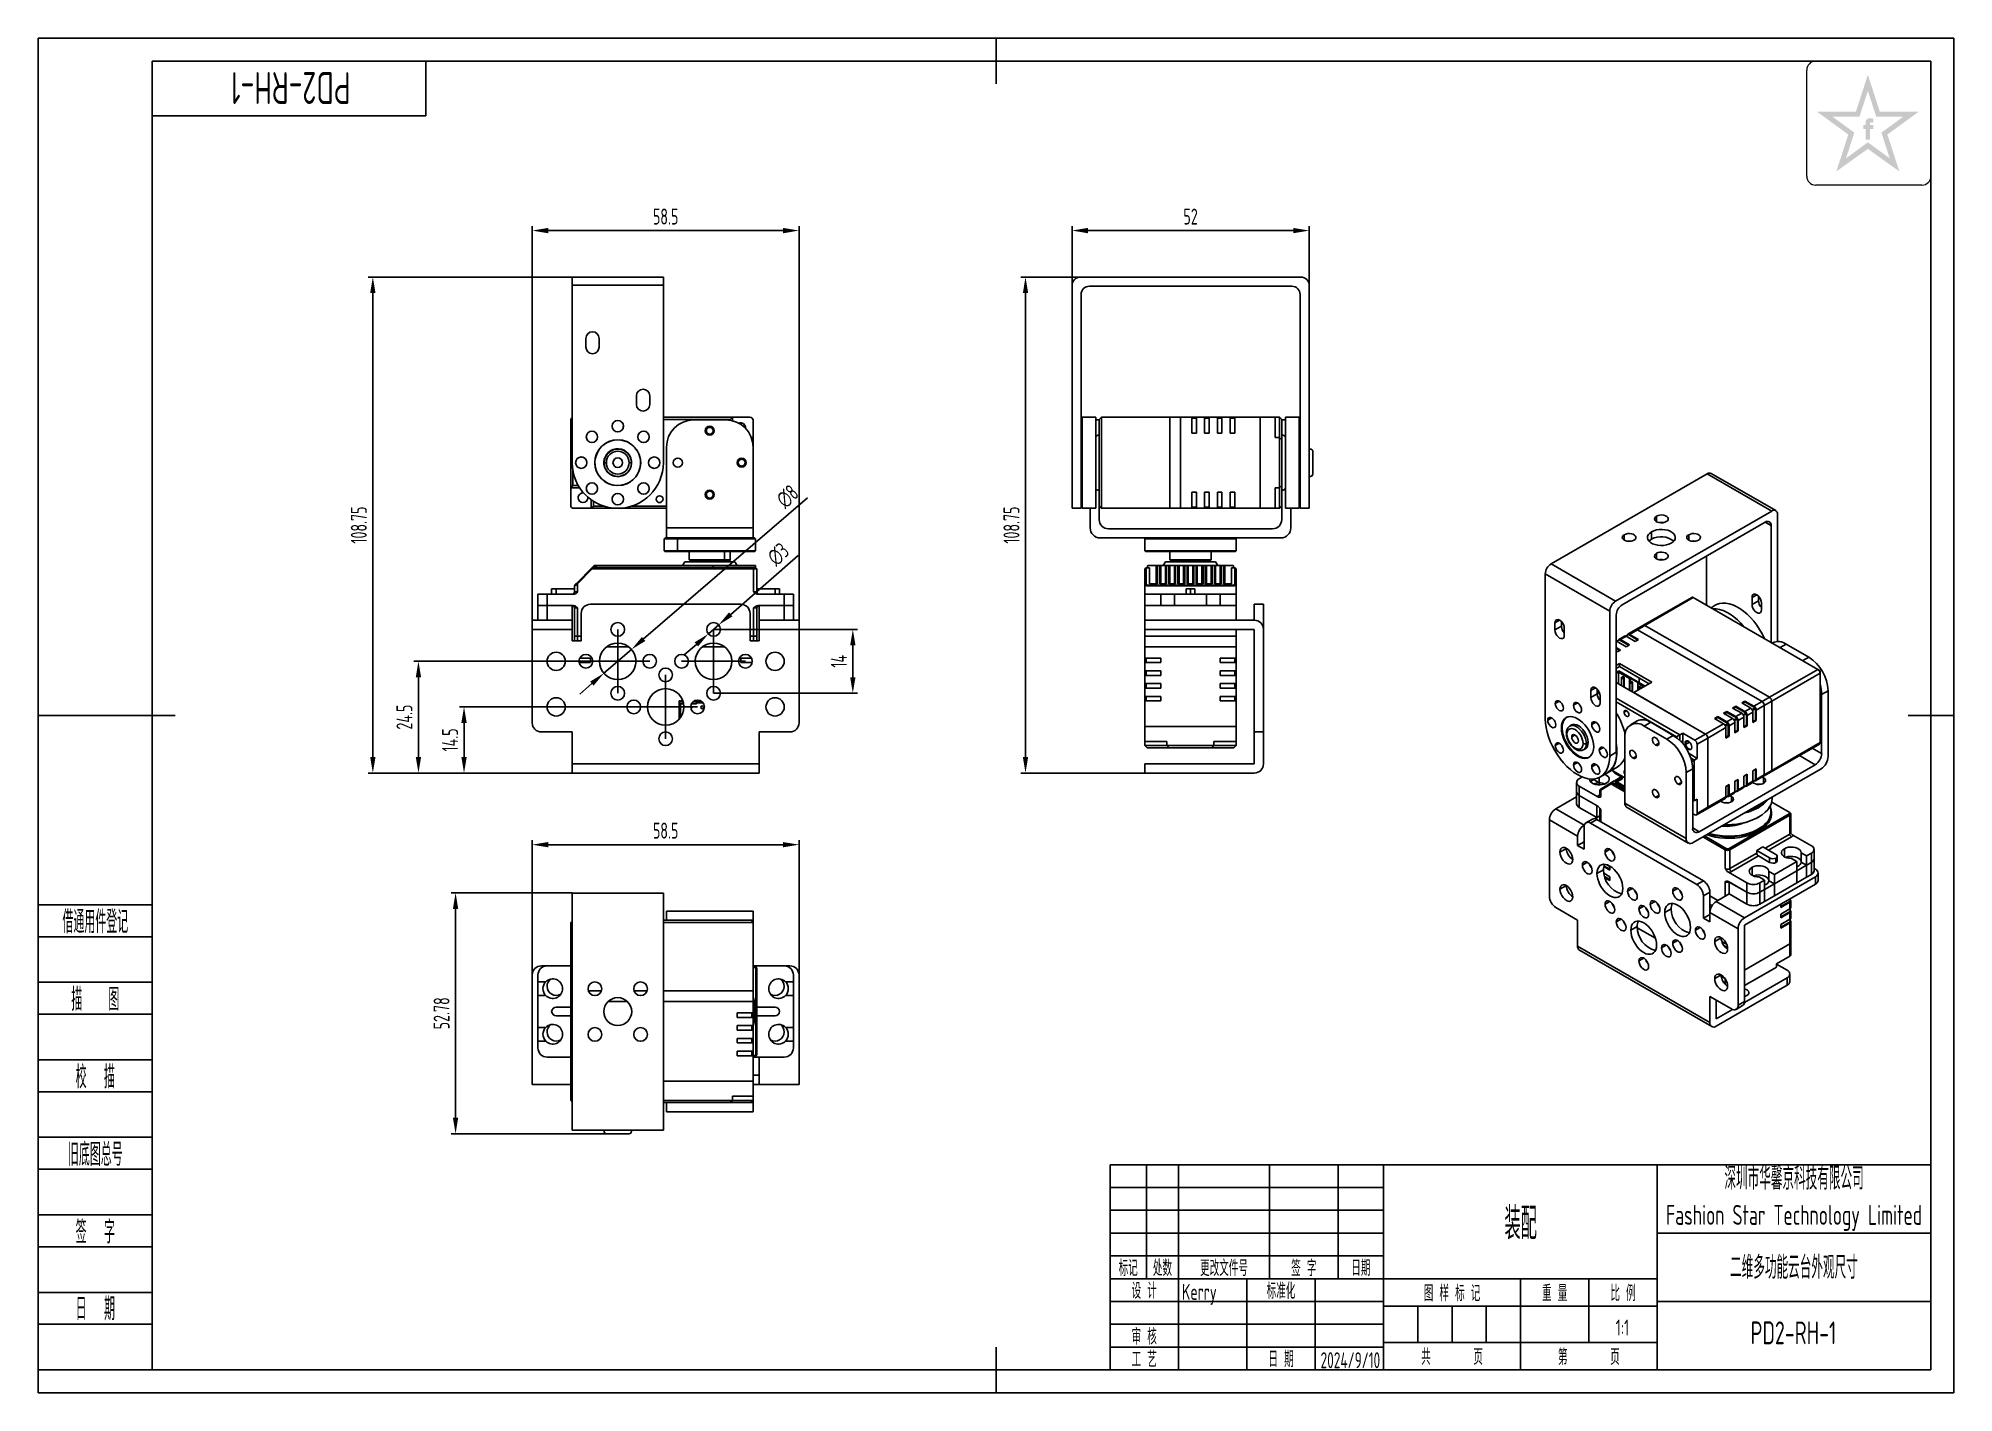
# Model space of a CAD drawing. Header units: inches. Extents: x -25 to 395, y -5 to 292.
import ezdxf
from ezdxf.enums import TextEntityAlignment as Align

# ---------------------------------------------------------------- set-up
doc = ezdxf.new("R2010")
doc.units = ezdxf.units.IN
doc.header["$MEASUREMENT"] = 0
doc.linetypes.add('CENTER2', pattern=[28.575, 19.05, -3.175, 3.175, -3.175])
for name, color, linetype in [('1轮廓实线层', 7, 'Continuous'), ('2细线层', 4, 'Continuous'), ('3中心线层', 1, 'CENTER2'), ('6文字层', 3, 'Continuous'), ('7标注层', 4, 'Continuous'), ('图框层', 7, 'Continuous')]:
    doc.layers.add(name, color=color, linetype=linetype)
doc.styles.add('PC_TEXTSTYLE', font='ISOCP.SHX', dxfattribs={"width": 0.707, "bigfont": 'GBCBIG.SHX'})
doc.styles.add('PC_TEXTSTYLE4', font='ISOCP.SHX', dxfattribs={"width": 0.707, "bigfont": 'GBCBIG.SHX'})
doc.dimstyles.new('GB_DIAMETER', dxfattribs={"dimtxt": 3.5, "dimasz": 3.5, "dimexe": 1, "dimexo": 0, "dimgap": 1.5, "dimtad": 1, "dimjust": 4, "dimdsep": 46, "dimtxsty": 'PC_TEXTSTYLE', "dimcen": 0, "dimclrd": 256, "dimclrt": 3, "dimadec": 0, "dimazin": 2, "dimtp": 0.1, "dimtm": 0.1, "dimtfac": 0.71, "dimtdec": 3, "dimtmove": 0, "dimatfit": 2, "dimfxl": 1, "dimtfill": 1, "dimarcsym": 0})
doc.dimstyles.new('GB_LINEAR', dxfattribs={"dimtxt": 3.5, "dimasz": 3.5, "dimexe": 1, "dimexo": 0, "dimgap": 1.5, "dimtad": 1, "dimdsep": 46, "dimtxsty": 'PC_TEXTSTYLE', "dimcen": 0, "dimclrd": 256, "dimclrt": 3, "dimadec": 0, "dimazin": 2, "dimtp": 0.1, "dimtm": 0.1, "dimtfac": 0.71, "dimtdec": 3, "dimtmove": 0, "dimatfit": 3, "dimfxl": 1, "dimtfill": 1, "dimarcsym": 0})

msp = doc.modelspace()

# ---------------------------------------------------------------- texts
at = {"layer": '6文字层', "insert": (360, 37.5), "char_height": 4.375, "width": 60, "attachment_point": 5, "style": 'PC_TEXTSTYLE4'}
msp.add_mtext('{\\H1.142857x;深圳市华馨京科技有限公司}\\P\\pxsm1,qc;Fashion Star Technology Limited', dxfattribs=at)

# ---------------------------------------------------------------- blocks, each defined once
blk = doc.blocks.new('ZwmFrameMain_A3^_^无分区图框^_^landscape')
at = {"layer": '1轮廓实线层'}
for p, q in [((185, 292), (185, 282)), ((0, 0), (0, 287)), ((390, 287), (0, 287)), ((390, 287), (390, 0)), ((-25, 143.5), (5, 143.5)), ((395, 143.5), (385, 143.5)), ((185, -5), (185, 5)), ((0, 0), (390, 0))]:
    blk.add_line(p, q, dxfattribs=at)
at = {"layer": '2细线层'}
for p, q in [((-25, -5), (-25, 292)), ((395, 292), (-25, 292)), ((395, 292), (395, -5)), ((-25, -5), (395, -5))]:
    blk.add_line(p, q, dxfattribs=at)
blk = doc.blocks.new('ZwmFrameMain_标题栏1')
at = {"layer": '1轮廓实线层'}
for p, q in [((-180, 0), (-180, 45)), ((0, 45), (-180, 45)), ((-172, 20), (-172, 45)), ((-165, 20), (-165, 45)), ((-145, 20), (-145, 45)), ((-130, 20), (-130, 45)), ((-120, 0), (-120, 45)), ((0, 0), (0, 45)), ((-60, 30), (0, 30)), ((-180, 20), (-60, 20)), ((-165, 0), (-165, 20)), ((-150, 0), (-150, 20)), ((-135, 0), (-135, 20)), ((-60, 15), (0, 15)), ((-180, 0), (0, 0))]:
    blk.add_line(p, q, dxfattribs=at)
at = {"layer": '1轮廓实线层', "color": 7}
for p, q in [((-60, 0), (-60, 45)), ((-180, 25), (-120, 25))]:
    blk.add_line(p, q, dxfattribs=at)
at = {"layer": '2细线层'}
for p, q in [((-180, 40), (-120, 40)), ((-180, 35), (-120, 35)), ((-180, 30), (-120, 30)), ((-90, 0), (-90, 20)), ((-75, 6), (-75, 20)), ((-180, 15), (-120, 15)), ((-120, 14), (-60, 14)), ((-112.5, 6), (-112.5, 14)), ((-105, 6), (-105, 14)), ((-97.5, 6), (-97.5, 14)), ((-180, 10), (-120, 10)), ((-180, 5), (-120, 5)), ((-120, 6), (-60, 6))]:
    blk.add_line(p, q, dxfattribs=at)
at = {"layer": '6文字层', "style": 'PC_TEXTSTYLE', "width": 0.667}
for s, p in [('标记', (-176, 22.5)), ('处数', (-168.5, 22.5)), (' 更改文件号 ', (-155, 22.5)), (' 签 字 ', (-137.5, 22.5)), (' 日期 ', (-125, 22.5)), (' 设 计 ', (-172.5, 17.51)), (' 标准化 ', (-142.5, 17.51)), (' 图 样 标 记 ', (-105, 17)), (' 重 量 ', (-82.5, 17)), (' 比 例 ', (-67.5, 17)), (' 审 核 ', (-172.5, 7.5)), (' 工 艺 ', (-172.5, 2.5)), (' 日 期 ', (-142.5, 2.5)), ('共       页', (-105, 3)), ('第       页', (-75, 3))]:
    blk.add_text(s, height=3.5, dxfattribs=at).set_placement(p, align=Align.MIDDLE)
at = {"layer": '6文字层', "style": 'PC_TEXTSTYLE', "flags": 8}
for tag, height, width, p, p2 in [('企业名称', 5, 3.445461, (-54.29, 34.82), (-5.27, 34.82)), ('产品名称或材料标记', 7, 1.034456, (-113.46, 28.64), (-66.42, 28.64)), ('图样名称', 5, 3.480264, (-54.79, 19.98), (-5.27, 19.98)), ('标准化', 3.5, 1.756036, (-133.83, 15.37), (-120.75, 15.37)), ('审核', 3.5, 2.723972, (-163.99, 5.37), (-150.63, 5.37)), ('重量', 3.5, 2.448074, (-88.46, 7.54), (-76.55, 7.54)), ('比例', 3.5, 2.367734, (-73.35, 7.54), (-61.93, 7.54)), ('图样代号', 5, 3.489916, (-54.79, 5.63), (-5.52, 5.63)), ('工艺', 3.5, 2.851598, (-164.21, 0.37), (-150.89, 0.37)), ('共几页', 3.5, 0.953151, (-108.58, 1.48), (-101.56, 1.48)), ('日期', 3.5, 2.733185, (-133.83, 0.37), (-120.75, 0.37))]:
    blk.add_attdef(tag, text='', height=height, dxfattribs=dict(at, width=width)).set_placement(p, p2, align=Align.FIT)
at = {"layer": '6文字层', "style": 'PC_TEXTSTYLE', "width": 9.901758, "flags": 8}
blk.add_attdef('设计', text='', height=3.5, rotation=359.5768, dxfattribs=at).set_placement((-164.23, 15.37), (-150.37, 15.27), align=Align.FIT)
at = {"layer": '6文字层', "color": 3, "style": 'PC_TEXTSTYLE', "width": 0.96618, "flags": 8}
blk.add_attdef('第几页', text='', height=3.5, dxfattribs=at).set_placement((-78.29, 1.5), (-71.16, 1.5), align=Align.FIT)
at = {"layer": '6文字层', "color": 0, "style": 'PC_TEXTSTYLE', "width": 0.715273, "flags": 8}
blk.add_attdef('图纸张数', text='', height=3.5, dxfattribs=at).set_placement((-2.66, -3.87), (4.46, -3.87), align=Align.FIT)
blk = doc.blocks.new('ZwmFrameMain_图样代号')
at = {"layer": '2细线层', "linetype": 'Continuous'}
for p in [(60, 0), (0, -12)]:
    blk.add_line(p, (60, -12), dxfattribs=at)
at = {"layer": '6文字层', "style": 'PC_TEXTSTYLE', "width": 2.827942}
blk.add_attdef('图样代号', text='', height=7, rotation=180, dxfattribs=at).set_placement((58.24, -2.4), (2.35, -2.4), align=Align.FIT)
blk = doc.blocks.new('ZwmFrameMain_附加栏')
at = {"layer": '2细线层'}
for p, q in [((-25, 102), (0, 102)), ((-25, 95), (0, 95)), ((-25, 85), (0, 85)), ((-25, 78), (0, 78)), ((-25, 68), (0, 68)), ((-25, 61), (0, 61)), ((-25, 51), (0, 51)), ((-25, 44), (0, 44)), ((-25, 34), (0, 34)), ((-25, 27), (0, 27)), ((-25, 17), (0, 17)), ((-25, 10), (0, 10)), ((-25, 0), (0, 0))]:
    blk.add_line(p, q, dxfattribs=at)
at = {"layer": '6文字层', "color": 3, "style": 'PC_TEXTSTYLE'}
for s, width, p in [('借通用件登记', 0.667, (-12.5, 98.5)), ('描   图', 0.6667, (-12.5, 81.5)), ('校  描', 0.667, (-12.5, 64.5)), ('旧底图总号', 0.667, (-12.5, 47.5)), ('签  字', 0.667, (-12.5, 30.5)), ('日  期', 0.667, (-12.49, 13.6))]:
    blk.add_text(s, height=5, dxfattribs=dict(at, width=width)).set_placement(p, align=Align.MIDDLE)
at = {"layer": '6文字层', "style": 'PC_TEXTSTYLE'}
for tag, width, p, p2 in [('借通用件登记', 0.671328, (-23.44, 86.36), (-1.25, 86.36)), ('描图', 2.120922, (-23.44, 69.36), (-1.25, 69.36)), ('校图', 2.149976, (-23.75, 52.06), (-1.25, 52.06)), ('旧底图总号', 0.761452, (-22.84, 35.67), (-1.86, 35.67)), ('签字', 2.026939, (-23.14, 18.37), (-1.56, 18.37)), ('日期', 1.89999, (-22.84, 1.37), (-2.17, 1.37))]:
    blk.add_attdef(tag, text='', height=5, dxfattribs=dict(at, width=width)).set_placement(p, p2, align=Align.FIT)
blk = doc.blocks.new('*D24')
at = {"layer": '7标注层', "color": 0, "lineweight": -2}
for p, q in [((92.06, 239.64), (47.35, 239.64)), ((92.06, 130.89), (47.35, 130.89))]:
    blk.add_line(p, q, dxfattribs=at)
at = {"layer": '7标注层', "lineweight": -2}
blk.add_line((48.35, 236.14), (48.35, 134.39), dxfattribs=at)
at = {"layer": '7标注层'}
for points in [[(48.94, 236.14), (47.77, 236.14), (48.35, 239.64)], [(47.77, 134.39), (48.94, 134.39), (48.35, 130.89)]]:
    blk.add_solid(points, dxfattribs=at)
at = {"layer": 'Defpoints', "color": 0}
for p in [(92.06, 239.64), (48.35, 130.89), (92.06, 130.89)]:
    blk.add_point(p, dxfattribs=at)
at = {"layer": '7标注层', "color": 3, "insert": (45.28, 185.26), "char_height": 3.5, "attachment_point": 5, "rotation": 90, "style": 'PC_TEXTSTYLE', "bg_fill": 3, "box_fill_scale": 1.25, "bg_fill_color": 257, "bg_fill_transparency": 0}
blk.add_mtext('108.75', dxfattribs=at)
blk = doc.blocks.new('*D25')
at = {"layer": '7标注层', "lineweight": -2}
for p, q in [((141.62, 178.57), (126.83, 165.67)), ((121.93, 161.4), (124.19, 163.37)), ((119.29, 159.1), (116.65, 156.8))]:
    blk.add_line(p, q, dxfattribs=at)
at = {"layer": '7标注层'}
for points in [[(126.45, 166.11), (127.21, 165.23), (124.19, 163.37)], [(119.68, 158.66), (118.91, 159.54), (121.93, 161.4)]]:
    blk.add_solid(points, dxfattribs=at)
at = {"layer": 'Defpoints', "color": 0}
for p in [(121.93, 161.4), (124.19, 163.37)]:
    blk.add_point(p, dxfattribs=at)
at = {"layer": '7标注层', "color": 3, "insert": (137.26, 178.85), "char_height": 3.5, "attachment_point": 5, "rotation": 41.0824, "style": 'PC_TEXTSTYLE', "bg_fill": 3, "box_fill_scale": 1.25, "bg_fill_color": 257, "bg_fill_transparency": 0}
blk.add_mtext('∅3', dxfattribs=at)
blk = doc.blocks.new('*D26')
at = {"layer": '7标注层', "lineweight": -2}
for p, q in [((143.65, 191.23), (107.74, 160.28)), ((99.03, 152.78), (105.09, 158)), ((96.38, 150.49), (93.73, 148.21))]:
    blk.add_line(p, q, dxfattribs=at)
at = {"layer": '7标注层'}
for points in [[(107.36, 160.73), (108.12, 159.84), (105.09, 158)], [(96.76, 150.05), (96, 150.93), (99.03, 152.78)]]:
    blk.add_solid(points, dxfattribs=at)
at = {"layer": 'Defpoints', "color": 0}
for p in [(105.09, 158), (99.03, 152.78)]:
    blk.add_point(p, dxfattribs=at)
at = {"layer": '7标注层', "color": 3, "insert": (139.29, 191.53), "char_height": 3.5, "attachment_point": 5, "rotation": 40.7523, "style": 'PC_TEXTSTYLE', "bg_fill": 3, "box_fill_scale": 1.25, "bg_fill_color": 257, "bg_fill_transparency": 0}
blk.add_mtext('∅8', dxfattribs=at)
blk = doc.blocks.new('*D27')
at = {"layer": '7标注层', "color": 0, "lineweight": -2}
for p, q in [((83.31, 86.6), (83.31, 116.17)), ((141.81, 86.6), (141.81, 116.17))]:
    blk.add_line(p, q, dxfattribs=at)
at = {"layer": '7标注层', "lineweight": -2}
blk.add_line((86.81, 115.17), (138.31, 115.17), dxfattribs=at)
at = {"layer": '7标注层'}
for points in [[(86.81, 115.75), (86.81, 114.59), (83.31, 115.17)], [(138.31, 114.59), (138.31, 115.75), (141.81, 115.17)]]:
    blk.add_solid(points, dxfattribs=at)
at = {"layer": 'Defpoints', "color": 0}
for p in [(141.81, 115.17), (83.31, 86.6), (141.81, 86.6)]:
    blk.add_point(p, dxfattribs=at)
at = {"layer": '7标注层', "color": 3, "insert": (112.56, 118.25), "char_height": 3.5, "attachment_point": 5, "style": 'PC_TEXTSTYLE', "bg_fill": 3, "box_fill_scale": 1.25, "bg_fill_color": 257, "bg_fill_transparency": 0}
blk.add_mtext('58.5', dxfattribs=at)
blk = doc.blocks.new('*D28')
at = {"layer": '7标注层', "color": 0, "lineweight": -2}
for p, q in [((92.06, 104.58), (65.5, 104.58)), ((99.56, 51.8), (65.5, 51.8))]:
    blk.add_line(p, q, dxfattribs=at)
at = {"layer": '7标注层', "lineweight": -2}
blk.add_line((66.5, 101.08), (66.5, 55.3), dxfattribs=at)
at = {"layer": '7标注层'}
for points in [[(67.08, 101.08), (65.91, 101.08), (66.5, 104.58)], [(65.91, 55.3), (67.08, 55.3), (66.5, 51.8)]]:
    blk.add_solid(points, dxfattribs=at)
at = {"layer": 'Defpoints', "color": 0}
for p in [(92.06, 104.58), (66.5, 51.8), (99.56, 51.8)]:
    blk.add_point(p, dxfattribs=at)
at = {"layer": '7标注层', "color": 3, "insert": (63.42, 78.19), "char_height": 3.5, "attachment_point": 5, "rotation": 90, "style": 'PC_TEXTSTYLE', "bg_fill": 3, "box_fill_scale": 1.25, "bg_fill_color": 257, "bg_fill_transparency": 0}
blk.add_mtext('52.78', dxfattribs=at)
blk = doc.blocks.new('*D29')
at = {"layer": '7标注层', "color": 0, "lineweight": -2}
for p, q in [((203.47, 239.64), (190.47, 239.64)), ((217.65, 130.89), (190.47, 130.89))]:
    blk.add_line(p, q, dxfattribs=at)
at = {"layer": '7标注层', "lineweight": -2}
blk.add_line((191.47, 236.14), (191.47, 134.39), dxfattribs=at)
at = {"layer": '7标注层'}
for points in [[(192.05, 236.14), (190.89, 236.14), (191.47, 239.64)], [(190.89, 134.39), (192.05, 134.39), (191.47, 130.89)]]:
    blk.add_solid(points, dxfattribs=at)
at = {"layer": 'Defpoints', "color": 0}
for p in [(203.47, 239.64), (191.47, 130.89), (217.65, 130.89)]:
    blk.add_point(p, dxfattribs=at)
at = {"layer": '7标注层', "color": 3, "insert": (188.39, 185.26), "char_height": 3.5, "attachment_point": 5, "rotation": 90, "style": 'PC_TEXTSTYLE', "bg_fill": 3, "box_fill_scale": 1.25, "bg_fill_color": 257, "bg_fill_transparency": 0}
blk.add_mtext('108.75', dxfattribs=at)
blk = doc.blocks.new('*D30')
at = {"layer": '7标注层', "color": 0, "lineweight": -2}
for p, q in [((201.67, 237.84), (201.67, 250.84)), ((253.67, 237.84), (253.67, 250.84))]:
    blk.add_line(p, q, dxfattribs=at)
at = {"layer": '7标注层', "lineweight": -2}
blk.add_line((205.17, 249.84), (250.17, 249.84), dxfattribs=at)
at = {"layer": '7标注层'}
for points in [[(205.17, 250.42), (205.17, 249.25), (201.67, 249.84)], [(250.17, 249.25), (250.17, 250.42), (253.67, 249.84)]]:
    blk.add_solid(points, dxfattribs=at)
at = {"layer": 'Defpoints', "color": 0}
for p in [(253.67, 249.84), (201.67, 237.84), (253.67, 237.84)]:
    blk.add_point(p, dxfattribs=at)
at = {"layer": '7标注层', "color": 3, "insert": (227.67, 252.91), "char_height": 3.5, "attachment_point": 5, "style": 'PC_TEXTSTYLE', "bg_fill": 3, "box_fill_scale": 1.25, "bg_fill_color": 257, "bg_fill_transparency": 0}
blk.add_mtext('52', dxfattribs=at)
blk = doc.blocks.new('*D31')
at = {"layer": '7标注层', "color": 0, "lineweight": -2}
for p, q in [((83.31, 164.39), (83.31, 250.84)), ((141.81, 164.39), (141.81, 250.84))]:
    blk.add_line(p, q, dxfattribs=at)
at = {"layer": '7标注层', "lineweight": -2}
blk.add_line((86.81, 249.84), (138.31, 249.84), dxfattribs=at)
at = {"layer": '7标注层'}
for points in [[(86.81, 250.42), (86.81, 249.25), (83.31, 249.84)], [(138.31, 249.25), (138.31, 250.42), (141.81, 249.84)]]:
    blk.add_solid(points, dxfattribs=at)
at = {"layer": 'Defpoints', "color": 0}
for p in [(141.81, 249.84), (83.31, 164.39), (141.81, 164.39)]:
    blk.add_point(p, dxfattribs=at)
at = {"layer": '7标注层', "color": 3, "insert": (112.56, 252.91), "char_height": 3.5, "attachment_point": 5, "style": 'PC_TEXTSTYLE', "bg_fill": 3, "box_fill_scale": 1.25, "bg_fill_color": 257, "bg_fill_transparency": 0}
blk.add_mtext('58.5', dxfattribs=at)
blk = doc.blocks.new('*D32')
at = {"layer": '7标注层', "color": 0, "lineweight": -2}
for p, q in [((112.56, 145.39), (67.35, 145.39)), ((112.56, 130.89), (67.35, 130.89))]:
    blk.add_line(p, q, dxfattribs=at)
at = {"layer": '7标注层', "lineweight": -2}
blk.add_line((68.35, 141.89), (68.35, 134.39), dxfattribs=at)
at = {"layer": '7标注层'}
for points in [[(68.94, 141.89), (67.77, 141.89), (68.35, 145.39)], [(67.77, 134.39), (68.94, 134.39), (68.35, 130.89)]]:
    blk.add_solid(points, dxfattribs=at)
at = {"layer": 'Defpoints', "color": 0}
for p in [(112.56, 145.39), (68.35, 130.89), (112.56, 130.89)]:
    blk.add_point(p, dxfattribs=at)
at = {"layer": '7标注层', "color": 3, "insert": (65.28, 138.14), "char_height": 3.5, "attachment_point": 5, "rotation": 90, "style": 'PC_TEXTSTYLE', "bg_fill": 3, "box_fill_scale": 1.25, "bg_fill_color": 257, "bg_fill_transparency": 0}
blk.add_mtext('14.5', dxfattribs=at)
blk = doc.blocks.new('*D33')
at = {"layer": '7标注层', "color": 0, "lineweight": -2}
for p, q in [((102.06, 155.39), (57.35, 155.39)), ((68.35, 130.89), (57.35, 130.89))]:
    blk.add_line(p, q, dxfattribs=at)
at = {"layer": '7标注层', "lineweight": -2}
blk.add_line((58.35, 151.89), (58.35, 134.39), dxfattribs=at)
at = {"layer": '7标注层'}
for points in [[(58.94, 151.89), (57.77, 151.89), (58.35, 155.39)], [(57.77, 134.39), (58.94, 134.39), (58.35, 130.89)]]:
    blk.add_solid(points, dxfattribs=at)
at = {"layer": 'Defpoints', "color": 0}
for p in [(102.06, 155.39), (58.35, 130.89), (68.35, 130.89)]:
    blk.add_point(p, dxfattribs=at)
at = {"layer": '7标注层', "color": 3, "insert": (55.28, 143.14), "char_height": 3.5, "attachment_point": 5, "rotation": 90, "style": 'PC_TEXTSTYLE', "bg_fill": 3, "box_fill_scale": 1.25, "bg_fill_color": 257, "bg_fill_transparency": 0}
blk.add_mtext('24.5', dxfattribs=at)
blk = doc.blocks.new('*D34')
at = {"layer": '7标注层', "color": 0, "lineweight": -2}
for p, q in [((123.06, 162.39), (154.6, 162.39)), ((123.06, 148.39), (154.6, 148.39))]:
    blk.add_line(p, q, dxfattribs=at)
at = {"layer": '7标注层', "lineweight": -2}
blk.add_line((153.6, 158.89), (153.6, 151.89), dxfattribs=at)
at = {"layer": '7标注层'}
for points in [[(154.19, 158.89), (153.02, 158.89), (153.6, 162.39)], [(153.02, 151.89), (154.19, 151.89), (153.6, 148.39)]]:
    blk.add_solid(points, dxfattribs=at)
at = {"layer": 'Defpoints', "color": 0}
for p in [(123.06, 162.39), (123.06, 148.39), (153.6, 148.39)]:
    blk.add_point(p, dxfattribs=at)
at = {"layer": '7标注层', "color": 3, "insert": (150.53, 155.39), "char_height": 3.5, "attachment_point": 5, "rotation": 90, "style": 'PC_TEXTSTYLE', "bg_fill": 3, "box_fill_scale": 1.25, "bg_fill_color": 257, "bg_fill_transparency": 0}
blk.add_mtext('14', dxfattribs=at)

# ---------------------------------------------------------------- hatches: boundary and pattern name
at = {"layer": '6文字层', "lineweight": 5}
h = msp.add_hatch(color=2, dxfattribs=at)
edge = h.paths.add_edge_path(flags=0)
edge.add_line((376.617, 272.14), (377.392, 272.14))
edge.add_line((377.392, 272.14), (377.392, 272.976))
edge.add_line((377.392, 272.976), (376.626, 272.976))
edge.add_line((376.626, 272.976), (376.626, 273.384))
edge.add_spline(control_points=[(376.626, 273.384), (376.625, 273.433), (376.623, 273.622), (376.993, 273.563), (377.225, 273.528), (377.356, 273.495), (377.41, 273.481)], knot_values=[0, 0, 0, 0, 1.4943482, 5.8188355, 8.4876202, 10.3632598, 10.3632598, 10.3632598, 10.3632598], degree=3, periodic=0)
edge.add_line((377.41, 273.481), (377.41, 274.336))
edge.add_spline(control_points=[(377.41, 274.336), (377.27, 274.369), (376.931, 274.45), (376.445, 274.491), (375.996, 274.288), (375.769, 274.004), (375.731, 273.789), (375.72, 273.728)], knot_values=[0, 0, 0, 0, 4.9341397, 11.9452686, 16.0265909, 21.3569295, 23.4510995, 23.4510995, 23.4510995, 23.4510995], degree=3, periodic=0)
edge.add_line((375.72, 273.728), (375.72, 272.976))
edge.add_line((375.72, 272.976), (375.159, 272.976))
edge.add_line((375.159, 272.976), (375.159, 272.14))
edge.add_line((375.159, 272.14), (375.726, 272.14))
edge.add_line((375.726, 272.14), (375.726, 269.808))
edge.add_line((375.726, 269.808), (376.617, 269.808))
edge.add_line((376.617, 269.808), (376.617, 272.14))
h.paths.add_polyline_path([(387.31, 275.892), (378.804, 275.892), (376.178, 284.007), (373.551, 275.892), (365.045, 275.892), (371.893, 270.899), (369.267, 262.806), (376.178, 267.755), (383.088, 262.806), (380.462, 270.899)])
h.paths.add_polyline_path([(379.144, 271.314), (380.972, 265.682), (376.178, 269.191), (371.384, 265.682), (373.211, 271.314), (368.402, 274.82), (374.344, 274.82), (376.178, 280.479), (378.011, 274.82), (383.953, 274.82)], flags=16)

# ---------------------------------------------------------------- linework, layer by layer
at = {"color": 7, "linetype": 'Continuous', "lineweight": 25}
for p, q in [((92.059, 237.838), (92.059, 239.638)), ((92.059, 239.638), (112.062, 239.638)), ((112.062, 239.638), (112.062, 237.838)), ((251.871, 239.638), (203.471, 239.638)), ((92.059, 198.938), (92.059, 237.838)), ((112.062, 237.838), (92.059, 237.838)), ((112.062, 198.938), (112.062, 237.838)), ((201.671, 198.938), (201.671, 237.838)), ((203.671, 198.938), (203.671, 235.838)), ((249.871, 237.638), (205.471, 237.638)), ((251.671, 198.938), (251.671, 235.838)), ((253.671, 198.938), (253.671, 237.838)), ((95.059, 224.288), (95.059, 226.188)), ((97.959, 224.288), (97.959, 226.188)), ((106.162, 211.688), (106.162, 213.588)), ((109.062, 211.688), (109.062, 213.588)), ((91.736, 204.438), (91.736, 208.238)), ((112.062, 208.938), (127.236, 208.938)), ((112.062, 208.438), (126.736, 208.438)), ((125.736, 208.32), (118.736, 208.32)), ((127.236, 208.938), (126.736, 208.438)), ((126.736, 208.438), (126.736, 208.236)), ((127.236, 208.938), (127.236, 208.129)), ((127.236, 208.938), (131.036, 208.938)), ((130.073, 206.465), (130.086, 206.627)), ((131.736, 208.238), (131.736, 204.438)), ((206.896, 208.938), (203.896, 208.938)), ((203.896, 197.277), (203.896, 208.938)), ((206.896, 208.938), (206.896, 197.277)), ((207.646, 208.32), (206.896, 208.32)), ((207.646, 208.438), (207.646, 208.238)), ((207.646, 208.238), (207.646, 189.638)), ((208.146, 208.938), (223.146, 208.938)), ((208.146, 208.238), (208.146, 189.638)), ((223.146, 208.238), (223.146, 208.938)), ((223.146, 208.938), (225.446, 208.938)), ((223.146, 189.638), (223.146, 208.238)), ((225.446, 208.238), (225.446, 208.938)), ((225.446, 208.938), (227.946, 208.938)), ((225.446, 208.238), (225.446, 189.638)), ((227.946, 208.238), (227.946, 208.938)), ((227.946, 208.938), (228.946, 208.938)), ((227.946, 208.688), (228.946, 208.688)), ((227.946, 205.438), (227.946, 208.238)), ((228.946, 208.938), (230.746, 208.938)), ((228.946, 208.938), (228.946, 208.238)), ((228.946, 208.238), (228.946, 205.438)), ((230.746, 208.238), (230.746, 208.938)), ((230.746, 208.938), (231.746, 208.938)), ((230.746, 208.688), (231.746, 208.688)), ((230.746, 205.438), (230.746, 208.238)), ((231.746, 208.938), (233.546, 208.938)), ((231.746, 208.938), (231.746, 208.238)), ((231.746, 208.238), (231.746, 205.438)), ((233.546, 208.238), (233.546, 208.938)), ((233.546, 208.938), (234.546, 208.938)), ((233.546, 208.688), (234.546, 208.688)), ((233.546, 205.438), (233.546, 208.238)), ((234.546, 208.938), (236.346, 208.938)), ((234.546, 208.938), (234.546, 208.238)), ((234.546, 208.238), (234.546, 205.438)), ((236.346, 208.238), (236.346, 208.938)), ((236.346, 208.938), (237.346, 208.938)), ((236.346, 208.688), (237.346, 208.688)), ((236.346, 205.438), (236.346, 208.238)), ((237.346, 208.938), (242.946, 208.938)), ((237.346, 208.938), (237.346, 208.238)), ((237.346, 208.238), (237.346, 205.438)), ((242.946, 208.938), (246.246, 208.938)), ((242.946, 208.938), (242.946, 208.238)), ((242.946, 208.238), (242.946, 189.638)), ((246.246, 208.238), (246.246, 208.938)), ((247.146, 208.938), (246.246, 208.938)), ((246.246, 204.438), (246.246, 208.238)), ((247.646, 208.438), (247.146, 208.938)), ((247.146, 206.938), (247.146, 208.938)), ((247.646, 206.938), (247.646, 208.438)), ((248.446, 208.32), (247.646, 208.32)), ((251.446, 208.938), (248.446, 208.938)), ((248.446, 189.284), (248.446, 208.938)), ((251.446, 208.938), (251.446, 189.284)), ((91.736, 204.438), (92.059, 204.115)), ((91.736, 204.438), (92.059, 204.438)), ((91.736, 193.438), (91.736, 204.438)), ((112.736, 202.32), (112.736, 184.638)), ((131.349, 204.438), (131.736, 204.438)), ((131.449, 204.152), (131.736, 204.438)), ((131.736, 204.438), (131.736, 202.32)), ((131.736, 184.638), (131.736, 202.32)), ((203.896, 203.938), (203.671, 203.938)), ((207.646, 204.938), (207.346, 204.938)), ((228.946, 205.438), (227.946, 205.438)), ((231.746, 205.438), (230.746, 205.438)), ((234.546, 205.438), (233.546, 205.438)), ((237.346, 205.438), (236.346, 205.438)), ((247.146, 204.438), (246.246, 204.438)), ((247.146, 193.438), (247.146, 204.438)), ((247.146, 204.438), (247.646, 203.938)), ((247.946, 204.938), (247.646, 204.938)), ((247.646, 193.938), (247.646, 203.938)), ((251.671, 203.938), (251.446, 203.938)), ((253.946, 201.938), (253.671, 201.938)), ((94.001, 200.187), (94.102, 200.153)), ((99.061, 198.938), (99.561, 198.938)), ((105.061, 198.938), (104.561, 198.938)), ((110.12, 197.69), (110.019, 197.724)), ((201.671, 188.937), (201.671, 198.938)), ((203.671, 188.937), (203.671, 198.938)), ((251.671, 188.937), (251.671, 198.938)), ((253.671, 188.937), (253.671, 198.938)), ((254.446, 198.938), (254.446, 201.438)), ((254.446, 196.438), (254.446, 198.938)), ((92.236, 193.938), (91.736, 193.438)), ((93.707, 193.438), (91.736, 193.438)), ((91.736, 189.638), (91.736, 193.438)), ((92.236, 193.938), (92.236, 197.066)), ((93.398, 193.938), (92.236, 193.938)), ((203.671, 193.938), (203.896, 193.938)), ((203.896, 188.938), (203.896, 197.277)), ((206.896, 197.277), (206.896, 188.938)), ((247.146, 193.438), (246.246, 193.438)), ((246.246, 189.638), (246.246, 193.438)), ((247.646, 193.938), (247.146, 193.438)), ((251.446, 193.938), (251.671, 193.938)), ((253.671, 195.938), (253.946, 195.938)), ((306.722, 176.743), (340.946, 196.5)), ((355.09, 188.335), (340.946, 196.5)), ((355.99, 188.424), (341.845, 196.589)), ((95.486, 191.25), (95.473, 191.413)), ((96.236, 188.938), (96.236, 190.808)), ((96.236, 188.938), (96.736, 189.438)), ((96.736, 189.438), (96.736, 190.472)), ((98.933, 189.438), (96.736, 189.438)), ((112.736, 189.438), (105.189, 189.438)), ((207.346, 192.938), (207.646, 192.938)), ((207.646, 189.638), (207.646, 189.438)), ((207.646, 189.438), (207.646, 186.438)), ((208.146, 188.938), (207.646, 189.438)), ((223.146, 188.938), (223.146, 189.638)), ((225.446, 188.938), (225.446, 189.638)), ((228.946, 192.438), (227.946, 192.438)), ((227.946, 192.438), (227.946, 189.638)), ((227.946, 189.638), (227.946, 188.938)), ((228.946, 189.188), (227.946, 189.188)), ((228.946, 189.638), (228.946, 192.438)), ((228.946, 188.938), (228.946, 189.638)), ((231.746, 192.438), (230.746, 192.438)), ((230.746, 192.438), (230.746, 189.638)), ((230.746, 189.638), (230.746, 188.938)), ((231.746, 189.188), (230.746, 189.188)), ((231.746, 189.638), (231.746, 192.438)), ((231.746, 188.938), (231.746, 189.638)), ((234.546, 192.438), (233.546, 192.438)), ((233.546, 192.438), (233.546, 189.638)), ((233.546, 189.638), (233.546, 188.938)), ((234.546, 189.188), (233.546, 189.188)), ((234.546, 189.638), (234.546, 192.438)), ((234.546, 188.938), (234.546, 189.638)), ((237.346, 192.438), (236.346, 192.438)), ((236.346, 192.438), (236.346, 189.638)), ((236.346, 189.638), (236.346, 188.938)), ((237.346, 189.188), (236.346, 189.188)), ((237.346, 189.638), (237.346, 192.438)), ((237.346, 188.938), (237.346, 189.638)), ((242.946, 189.638), (242.946, 188.938)), ((246.246, 188.938), (246.246, 189.638)), ((247.146, 188.938), (247.146, 190.938)), ((247.146, 188.938), (247.646, 189.438)), ((247.646, 192.938), (247.946, 192.938)), ((247.646, 189.438), (247.646, 190.938)), ((247.646, 186.438), (247.646, 189.438)), ((248.446, 188.938), (248.446, 189.284)), ((251.446, 189.284), (251.446, 188.938)), ((96.236, 188.938), (92.436, 188.938)), ((101.874, 188.938), (96.236, 188.938)), ((112.736, 188.938), (102.248, 188.938)), ((201.671, 188.937), (203.671, 188.937)), ((203.896, 188.938), (206.896, 188.938)), ((205.646, 188.938), (205.646, 184.638)), ((223.146, 188.938), (208.146, 188.938)), ((225.446, 188.938), (223.146, 188.938)), ((227.946, 188.938), (225.446, 188.938)), ((227.946, 188.938), (228.946, 188.938)), ((230.746, 188.938), (228.946, 188.938)), ((230.746, 188.938), (231.746, 188.938)), ((233.546, 188.938), (231.746, 188.938)), ((233.546, 188.938), (234.546, 188.938)), ((236.346, 188.938), (234.546, 188.938)), ((236.346, 188.938), (237.346, 188.938)), ((242.946, 188.938), (237.346, 188.938)), ((246.246, 188.938), (242.946, 188.938)), ((247.146, 188.938), (246.246, 188.938)), ((248.446, 188.938), (251.446, 188.938)), ((249.646, 188.938), (249.646, 184.638)), ((251.671, 188.937), (253.671, 188.937)), ((355.09, 188.335), (320.866, 168.577)), ((353.676, 185.885), (322.28, 167.761)), ((354.949, 185.15), (354.949, 159.532)), ((356.363, 159.728), (356.363, 187.6)), ((112.436, 182.438), (112.236, 182.238)), ((112.236, 182.238), (112.236, 179.638)), ((115.192, 182.238), (112.236, 182.238)), ((112.436, 182.438), (112.736, 182.438)), ((112.736, 182.438), (112.736, 184.638)), ((131.736, 184.638), (112.736, 184.638)), ((131.736, 182.438), (112.736, 182.438)), ((115.192, 182.238), (115.333, 182.438)), ((129.334, 182.238), (115.192, 182.238)), ((115.192, 182.238), (115.192, 179.638)), ((129.192, 182.438), (129.334, 182.238)), ((132.236, 182.238), (129.334, 182.238)), ((131.736, 184.638), (131.736, 182.438)), ((131.736, 182.438), (132.036, 182.438)), ((132.236, 182.238), (132.036, 182.438)), ((132.236, 179.638), (132.236, 182.238)), ((225.24, 182.438), (207.846, 182.438)), ((245.646, 184.438), (209.646, 184.438)), ((217.846, 182.438), (217.646, 182.238)), ((217.646, 182.238), (217.646, 179.638)), ((234.744, 182.238), (217.646, 182.238)), ((225.24, 182.438), (230.052, 182.438)), ((247.446, 182.438), (230.052, 182.438)), ((237.646, 182.238), (234.744, 182.238)), ((237.646, 182.238), (237.446, 182.438)), ((237.646, 179.638), (237.646, 182.238)), ((328.749, 182.151), (328.749, 183.784)), ((112.236, 179.638), (112.436, 179.438)), ((112.236, 179.638), (115.192, 179.638)), ((115.333, 179.438), (112.436, 179.438)), ((115.192, 179.638), (132.236, 179.638)), ((115.333, 179.438), (115.192, 179.638)), ((132.036, 179.438), (115.333, 179.438)), ((116.736, 177.188), (116.236, 176.388)), ((116.736, 177.188), (127.736, 177.188)), ((117.736, 179.438), (117.736, 177.638)), ((117.736, 177.638), (117.936, 177.438)), ((117.736, 177.638), (125.43, 177.638)), ((125.288, 177.438), (117.936, 177.438)), ((119.267, 177.188), (119.267, 177.438)), ((119.302, 177.438), (119.302, 177.188)), ((119.337, 177.188), (119.337, 177.438)), ((119.511, 177.438), (119.511, 177.188)), ((119.589, 177.188), (119.589, 177.438)), ((119.89, 177.438), (119.89, 177.188)), ((120.007, 177.188), (120.007, 177.438)), ((120.417, 177.438), (120.417, 177.188)), ((120.565, 177.188), (120.565, 177.438)), ((121.058, 177.438), (121.058, 177.188)), ((121.228, 177.188), (121.228, 177.438)), ((121.773, 177.438), (121.773, 177.188)), ((121.955, 177.188), (121.955, 177.438)), ((122.517, 177.438), (122.517, 177.188)), ((122.699, 177.188), (122.699, 177.438)), ((123.243, 177.438), (123.243, 177.188)), ((123.414, 177.188), (123.414, 177.438)), ((123.906, 177.438), (123.906, 177.188)), ((124.055, 177.188), (124.055, 177.438)), ((124.465, 177.438), (124.465, 177.188)), ((124.582, 177.188), (124.582, 177.438)), ((124.883, 177.438), (124.883, 177.188)), ((124.961, 177.188), (124.961, 177.438)), ((125.134, 177.438), (125.134, 177.188)), ((125.169, 177.188), (125.169, 177.438)), ((125.204, 177.438), (125.204, 177.188)), ((125.288, 177.438), (125.43, 177.638)), ((126.536, 177.438), (125.288, 177.438)), ((125.43, 179.438), (125.43, 177.638)), ((125.43, 177.638), (126.736, 177.638)), ((126.536, 177.438), (126.736, 177.638)), ((126.736, 177.638), (126.736, 179.438)), ((127.736, 177.188), (128.236, 176.388)), ((132.036, 179.438), (132.236, 179.638)), ((217.646, 179.638), (217.846, 179.438)), ((217.646, 179.638), (220.602, 179.638)), ((220.743, 179.438), (217.846, 179.438)), ((220.602, 179.638), (234.744, 179.638)), ((234.602, 179.438), (220.743, 179.438)), ((222.146, 177.188), (221.646, 176.388)), ((222.146, 177.188), (227.646, 177.188)), ((223.146, 179.438), (223.146, 177.638)), ((223.146, 177.638), (223.346, 177.438)), ((223.146, 177.638), (224.476, 177.638)), ((224.617, 177.438), (223.346, 177.438)), ((224.476, 177.638), (232.146, 177.638)), ((231.946, 177.438), (224.617, 177.438)), ((224.676, 177.438), (224.676, 177.188)), ((224.677, 177.188), (224.677, 177.438)), ((224.748, 177.438), (224.748, 177.188)), ((224.794, 177.188), (224.794, 177.438)), ((225, 177.438), (225, 177.188)), ((225.089, 177.188), (225.089, 177.438)), ((225.419, 177.438), (225.419, 177.188)), ((225.545, 177.188), (225.545, 177.438)), ((225.978, 177.438), (225.978, 177.188)), ((226.133, 177.188), (226.133, 177.438)), ((226.641, 177.438), (226.641, 177.188)), ((226.816, 177.188), (226.816, 177.438)), ((227.368, 177.438), (227.368, 177.188)), ((227.551, 177.188), (227.551, 177.438)), ((227.646, 177.188), (233.146, 177.188)), ((228.112, 177.438), (228.112, 177.188)), ((228.292, 177.188), (228.292, 177.438)), ((228.827, 177.438), (228.827, 177.188)), ((228.993, 177.188), (228.993, 177.438)), ((229.468, 177.438), (229.468, 177.188)), ((229.609, 177.188), (229.609, 177.438)), ((229.994, 177.438), (229.994, 177.188)), ((230.102, 177.188), (230.102, 177.438)), ((230.372, 177.438), (230.372, 177.188)), ((230.44, 177.188), (230.44, 177.438)), ((230.58, 177.438), (230.58, 177.188)), ((230.603, 177.188), (230.603, 177.438)), ((231.946, 177.438), (232.146, 177.638)), ((232.146, 177.638), (232.146, 179.438)), ((233.646, 176.388), (233.146, 177.188)), ((237.446, 179.438), (234.602, 179.438)), ((234.744, 179.638), (237.646, 179.638)), ((237.446, 179.438), (237.646, 179.638)), ((306.722, 176.743), (320.866, 168.577)), ((340.804, 167.698), (340.804, 178.454)), ((96.363, 175.881), (93.082, 172.535)), ((93.261, 172.36), (93.082, 172.535)), ((96.469, 175.632), (93.261, 172.36)), ((93.261, 172.36), (93.261, 170.588)), ((96.363, 175.881), (96.86, 176.388)), ((97.07, 175.888), (96.363, 175.881)), ((96.363, 175.881), (96.469, 175.632)), ((97.072, 175.638), (96.469, 175.632)), ((96.717, 175.885), (97.211, 176.388)), ((97.211, 176.388), (96.86, 176.388)), ((97.463, 176.288), (97.07, 175.888)), ((131.861, 175.888), (97.07, 175.888)), ((97.072, 175.638), (97.07, 175.888)), ((131.861, 175.638), (97.072, 175.638)), ((97.561, 176.388), (97.211, 176.388)), ((122.875, 176.288), (97.463, 176.288)), ((97.561, 176.388), (122.875, 176.388)), ((122.875, 176.288), (122.875, 176.388)), ((132.175, 176.388), (122.875, 176.388)), ((122.875, 176.288), (122.875, 175.888)), ((131.861, 175.638), (131.861, 175.888)), ((131.861, 175.638), (131.861, 170.588)), ((132.275, 175.888), (132.275, 176.288)), ((132.561, 175.638), (132.311, 175.888)), ((132.561, 175.638), (132.561, 170.588)), ((217.646, 175.638), (217.896, 175.888)), ((217.896, 175.881), (217.646, 175.632)), ((217.646, 172.36), (217.646, 175.632)), ((217.646, 172.36), (217.896, 172.535)), ((217.646, 170.588), (217.646, 172.36)), ((217.896, 175.881), (217.896, 175.888)), ((218.246, 175.888), (217.896, 175.888)), ((217.896, 172.535), (217.896, 175.881)), ((218.646, 175.881), (217.896, 175.881)), ((218.246, 176.288), (218.246, 175.888)), ((218.646, 175.888), (218.246, 175.888)), ((218.346, 176.388), (220.146, 176.388)), ((218.646, 175.888), (218.646, 175.881)), ((218.646, 172.353), (218.646, 175.881)), ((218.646, 172.36), (220.146, 172.36)), ((218.646, 172.353), (220.396, 172.353)), ((220.146, 172.356), (220.146, 176.388)), ((220.146, 176.388), (220.396, 176.388)), ((220.146, 172.356), (220.396, 172.353)), ((220.396, 176.388), (220.396, 172.353)), ((220.396, 176.388), (220.896, 176.388)), ((220.896, 172.353), (220.896, 176.388)), ((221.146, 176.388), (220.896, 176.388)), ((220.896, 172.353), (221.146, 172.356)), ((220.896, 172.353), (222.396, 172.353)), ((221.146, 172.356), (221.146, 176.388)), ((221.146, 176.388), (222.146, 176.388)), ((221.146, 172.36), (222.146, 172.36)), ((222.146, 172.356), (222.146, 176.388)), ((222.146, 176.388), (222.396, 176.388)), ((222.146, 172.356), (222.396, 172.353)), ((222.396, 176.388), (222.396, 172.353)), ((222.396, 176.388), (222.896, 176.388)), ((222.896, 172.353), (222.896, 176.388)), ((223.146, 176.388), (222.896, 176.388)), ((222.896, 172.353), (223.146, 172.356)), ((222.896, 172.353), (224.396, 172.353)), ((223.146, 172.356), (223.146, 176.388)), ((223.146, 176.388), (224.146, 176.388)), ((223.146, 172.36), (224.146, 172.36)), ((224.146, 172.356), (224.146, 176.388)), ((224.146, 176.388), (224.396, 176.388)), ((224.146, 172.356), (224.396, 172.353)), ((224.396, 176.388), (224.396, 172.353)), ((224.396, 176.388), (224.896, 176.388)), ((224.896, 172.353), (224.896, 176.388)), ((225.146, 176.388), (224.896, 176.388)), ((224.896, 172.353), (225.146, 172.356)), ((224.896, 172.353), (226.396, 172.353)), ((225.146, 172.356), (225.146, 176.388)), ((225.146, 176.388), (226.146, 176.388)), ((225.146, 172.36), (226.146, 172.36)), ((226.146, 172.356), (226.146, 176.388)), ((226.146, 176.388), (226.396, 176.388)), ((226.146, 172.356), (226.396, 172.353)), ((226.396, 176.388), (226.396, 172.353)), ((226.396, 176.388), (226.896, 176.388)), ((226.896, 172.353), (226.896, 176.388)), ((227.146, 176.388), (226.896, 176.388)), ((226.896, 172.353), (227.146, 172.356)), ((226.896, 172.353), (228.396, 172.353)), ((227.146, 172.356), (227.146, 176.388)), ((227.146, 176.388), (228.146, 176.388)), ((227.146, 172.36), (228.146, 172.36)), ((228.146, 172.356), (228.146, 176.388)), ((228.146, 176.388), (228.396, 176.388)), ((228.146, 172.356), (228.396, 172.353)), ((228.396, 176.388), (228.396, 172.353)), ((228.396, 176.388), (228.896, 176.388)), ((228.896, 172.353), (228.896, 176.388)), ((229.146, 176.388), (228.896, 176.388)), ((228.896, 172.353), (229.146, 172.356)), ((228.896, 172.353), (230.396, 172.353)), ((229.146, 172.356), (229.146, 176.388)), ((229.146, 176.388), (230.146, 176.388)), ((229.146, 172.36), (230.146, 172.36)), ((230.146, 172.356), (230.146, 176.388)), ((230.146, 176.388), (230.396, 176.388)), ((230.146, 172.356), (230.396, 172.353)), ((230.396, 176.388), (230.396, 172.353)), ((230.396, 176.388), (230.896, 176.388)), ((230.896, 172.353), (230.896, 176.388)), ((231.146, 176.388), (230.896, 176.388)), ((230.896, 172.353), (231.146, 172.356)), ((230.896, 172.353), (232.396, 172.353)), ((231.146, 172.356), (231.146, 176.388)), ((231.146, 176.388), (232.146, 176.388)), ((231.146, 172.36), (232.146, 172.36)), ((232.146, 172.356), (232.146, 176.388)), ((232.146, 176.388), (232.396, 176.388)), ((232.146, 172.356), (232.396, 172.353)), ((232.396, 176.388), (232.396, 172.353)), ((232.396, 176.388), (232.896, 176.388)), ((232.896, 172.353), (232.896, 176.388)), ((233.146, 176.388), (232.896, 176.388)), ((232.896, 172.353), (233.146, 172.356)), ((232.896, 172.353), (234.396, 172.353)), ((233.146, 172.356), (233.146, 176.388)), ((233.146, 176.388), (234.146, 176.388)), ((233.146, 172.36), (234.146, 172.36)), ((234.146, 172.356), (234.146, 176.388)), ((234.146, 176.388), (234.396, 176.388)), ((234.146, 172.356), (234.396, 172.353)), ((234.396, 176.388), (234.396, 172.353)), ((234.396, 176.388), (234.896, 176.388)), ((234.896, 172.353), (234.896, 176.388)), ((235.146, 176.388), (234.896, 176.388)), ((234.896, 172.353), (235.146, 172.356)), ((234.896, 172.353), (236.646, 172.353)), ((235.146, 172.356), (235.146, 176.388)), ((235.146, 176.388), (236.946, 176.388)), ((235.146, 172.36), (236.646, 172.36)), ((237.046, 175.888), (236.646, 175.888)), ((236.646, 175.881), (236.646, 175.888)), ((236.646, 175.881), (236.646, 172.353)), ((237.396, 175.881), (236.646, 175.881)), ((237.046, 176.288), (237.046, 175.888)), ((237.396, 175.888), (237.046, 175.888)), ((237.396, 175.888), (237.396, 175.881)), ((237.646, 175.638), (237.396, 175.888)), ((237.396, 175.881), (237.396, 172.535)), ((237.396, 175.881), (237.646, 175.632)), ((237.646, 172.36), (237.396, 172.535)), ((237.646, 175.632), (237.646, 172.36)), ((237.646, 172.36), (237.646, 170.588)), ((319.593, 166.373), (305.449, 174.538)), ((305.449, 142.775), (305.449, 174.538)), ((84.561, 167.588), (84.561, 170.088)), ((84.561, 170.088), (86.561, 170.088)), ((86.561, 167.588), (86.561, 170.088)), ((86.561, 170.088), (92.286, 170.088)), ((87.562, 170.088), (87.562, 171.288)), ((87.562, 171.288), (88.561, 171.288)), ((88.561, 170.088), (88.561, 171.288)), ((92.561, 171.288), (88.561, 171.288)), ((92.561, 171.901), (92.632, 172.076)), ((92.561, 170.588), (92.561, 171.901)), ((93.261, 170.588), (92.561, 170.588)), ((132.561, 170.588), (131.861, 170.588)), ((132.561, 171.288), (136.561, 171.288)), ((132.835, 170.088), (138.561, 170.088)), ((136.561, 171.288), (136.561, 170.088)), ((136.561, 171.288), (137.559, 171.288)), ((137.559, 171.288), (137.559, 170.088)), ((138.561, 170.088), (138.561, 167.588)), ((138.561, 170.088), (140.561, 170.088)), ((140.561, 170.088), (140.561, 167.588)), ((217.646, 170.088), (217.646, 167.588)), ((217.646, 170.088), (219.646, 170.088)), ((236.946, 172.076), (218.346, 172.076)), ((236.946, 171.901), (218.346, 171.901)), ((221.146, 170.088), (219.646, 170.088)), ((221.146, 167.588), (221.146, 170.088)), ((221.146, 170.088), (224.146, 170.088)), ((224.146, 167.588), (224.146, 170.088)), ((231.146, 170.088), (224.146, 170.088)), ((226.696, 170.088), (226.696, 171.288)), ((226.696, 171.288), (227.646, 171.288)), ((227.646, 171.288), (228.596, 171.288)), ((227.646, 170.088), (227.646, 171.288)), ((228.596, 170.088), (228.596, 171.288)), ((231.146, 167.588), (231.146, 170.088)), ((231.146, 170.088), (234.146, 170.088)), ((234.146, 167.588), (234.146, 170.088)), ((235.646, 170.088), (234.146, 170.088)), ((235.646, 170.088), (237.646, 170.088)), ((237.646, 167.588), (237.646, 170.088)), ((337.556, 169.405), (326.95, 163.282)), ((337.906, 169.371), (327.3, 163.247)), ((365.201, 153.614), (337.906, 169.371)), ((350.777, 167.839), (350.777, 169.39)), ((350.777, 167.839), (352.191, 168.655)), ((352.191, 168.655), (352.191, 169.669)), ((352.827, 166.655), (352.827, 168.207)), ((83.311, 162.388), (83.311, 164.388)), ((83.311, 164.388), (92.061, 164.388)), ((84.561, 164.388), (84.561, 167.588)), ((84.561, 167.588), (86.561, 167.588)), ((86.561, 164.388), (86.561, 167.588)), ((86.561, 167.588), (92.061, 167.588)), ((92.286, 167.588), (86.561, 167.588)), ((92.061, 164.388), (92.061, 167.588)), ((92.061, 164.388), (92.061, 162.388)), ((92.561, 167.088), (93.261, 167.088)), ((92.561, 160.888), (92.561, 167.088)), ((93.261, 167.088), (93.261, 160.888)), ((94.061, 159.888), (94.061, 165.888)), ((96.061, 167.888), (129.061, 167.888)), ((131.061, 165.888), (131.061, 159.888)), ((131.861, 160.888), (131.861, 167.088)), ((131.861, 167.088), (132.561, 167.088)), ((132.561, 167.088), (132.561, 160.888)), ((138.561, 167.588), (132.835, 167.588)), ((133.061, 164.388), (133.061, 167.588)), ((133.061, 167.588), (138.561, 167.588)), ((133.061, 162.388), (133.061, 164.388)), ((133.061, 164.388), (141.811, 164.388)), ((138.561, 164.388), (138.561, 167.588)), ((138.561, 167.588), (140.561, 167.588)), ((140.561, 164.388), (140.561, 167.588)), ((141.811, 164.388), (141.811, 162.388)), ((217.646, 164.388), (217.646, 167.588)), ((217.646, 167.588), (219.646, 167.588)), ((217.646, 164.388), (217.646, 162.388)), ((217.646, 164.388), (219.646, 164.388)), ((219.646, 167.588), (221.146, 167.588)), ((219.646, 164.388), (241.646, 164.388)), ((221.146, 167.588), (224.146, 167.588)), ((224.146, 167.588), (231.146, 167.588)), ((231.146, 167.588), (234.146, 167.588)), ((234.146, 167.588), (235.646, 167.588)), ((235.646, 167.588), (237.646, 167.588)), ((237.646, 164.388), (237.646, 167.588)), ((241.646, 167.888), (243.646, 167.888)), ((241.646, 165.888), (241.646, 167.888)), ((241.646, 164.388), (241.646, 165.888)), ((243.646, 167.888), (243.646, 165.888)), ((243.646, 162.388), (243.646, 165.888)), ((307.57, 162.25), (307.57, 163.801)), ((308.984, 163.066), (308.984, 164.08)), ((319.593, 134.61), (319.593, 166.373)), ((321.008, 165.556), (321.008, 135.426)), ((342.718, 167.672), (341.784, 167.132)), ((83.311, 162.388), (83.311, 141.888)), ((83.311, 162.388), (92.061, 162.388)), ((92.061, 159.888), (92.061, 162.388)), ((92.061, 159.888), (94.061, 159.888)), ((92.561, 159.888), (92.561, 160.888)), ((93.261, 160.888), (92.561, 160.888)), ((94.061, 160.888), (93.261, 160.888)), ((131.861, 160.888), (131.061, 160.888)), ((131.061, 159.888), (133.061, 159.888)), ((132.561, 160.888), (131.861, 160.888)), ((132.561, 160.888), (132.561, 159.888)), ((133.061, 159.888), (133.061, 162.388)), ((133.061, 162.388), (141.811, 162.388)), ((141.811, 162.388), (141.811, 141.888)), ((219.646, 162.388), (217.646, 162.388)), ((217.646, 160.888), (217.646, 162.388)), ((217.646, 158.588), (217.646, 160.888)), ((218.346, 160.888), (217.646, 160.888)), ((236.946, 160.888), (218.346, 160.888)), ((219.646, 162.388), (241.646, 162.388)), ((237.646, 160.888), (236.946, 160.888)), ((237.646, 162.388), (237.646, 160.888)), ((237.646, 160.888), (237.646, 158.588)), ((241.646, 141.888), (241.646, 162.388)), ((243.646, 162.388), (243.646, 141.888)), ((308.984, 163.066), (307.57, 162.25)), ((309.621, 161.066), (309.621, 162.617)), ((321.628, 160.089), (321.105, 159.787)), ((323.198, 158.594), (321.219, 159.737)), ((322.848, 160.915), (321.576, 160.18)), ((321.678, 160.084), (323.729, 158.9)), ((323.198, 160.88), (321.926, 160.145)), ((323.906, 159.002), (321.926, 160.145)), ((323.608, 161.232), (323.085, 160.93)), ((325.178, 159.737), (323.198, 160.88)), ((325.323, 162.343), (323.556, 161.323)), ((323.658, 161.227), (325.709, 160.043)), ((325.673, 162.309), (323.906, 161.288)), ((325.885, 160.145), (323.906, 161.288)), ((325.885, 160.145), (325.178, 159.737)), ((326.95, 163.282), (325.323, 162.343)), ((327.3, 163.247), (325.673, 162.309)), ((325.673, 162.309), (352.968, 146.552)), ((354.594, 147.491), (327.3, 163.247)), ((96.061, 156.088), (93.734, 156.088)), ((96.061, 156.088), (96.061, 155.088)), ((99.661, 158.588), (104.461, 158.588)), ((120.661, 158.588), (125.461, 158.588)), ((129.061, 156.088), (131.387, 156.088)), ((129.061, 156.088), (129.061, 155.088)), ((217.646, 158.588), (218.346, 158.588)), ((217.646, 156.088), (217.646, 158.588)), ((218.346, 156.088), (217.646, 156.088)), ((217.646, 156.088), (217.646, 155.088)), ((217.896, 155.088), (217.896, 156.088)), ((218.346, 158.588), (236.946, 158.588)), ((221.146, 156.088), (218.346, 156.088)), ((221.146, 155.088), (221.146, 156.088)), ((234.146, 156.088), (236.946, 156.088)), ((234.146, 155.088), (234.146, 156.088)), ((236.946, 158.588), (237.646, 158.588)), ((236.946, 156.088), (237.646, 156.088)), ((237.396, 156.088), (237.396, 155.088)), ((237.646, 158.588), (237.646, 156.088)), ((237.646, 156.088), (237.646, 155.088)), ((321.926, 157.859), (321.008, 158.389)), ((321.008, 158.185), (321.749, 157.757)), ((321.219, 157.451), (321.008, 157.573)), ((321.926, 157.859), (321.219, 157.451)), ((323.906, 159.002), (323.198, 158.594)), ((355.271, 159.447), (355.183, 159.397)), ((358.271, 159.15), (363.221, 156.293)), ((96.061, 155.088), (93.591, 155.088)), ((129.061, 155.088), (131.53, 155.088)), ((217.646, 153.288), (217.646, 155.088)), ((217.646, 155.088), (218.346, 155.088)), ((218.346, 153.288), (217.646, 153.288)), ((217.646, 153.288), (217.646, 152.288)), ((217.646, 150.488), (217.646, 152.288)), ((217.646, 152.288), (218.346, 152.288)), ((217.896, 152.288), (217.896, 153.288)), ((218.346, 155.088), (221.146, 155.088)), ((221.146, 153.288), (218.346, 153.288)), ((218.346, 152.288), (221.146, 152.288)), ((221.146, 152.288), (221.146, 153.288)), ((236.946, 155.088), (234.146, 155.088)), ((234.146, 153.288), (236.946, 153.288)), ((234.146, 152.288), (234.146, 153.288)), ((236.946, 152.288), (234.146, 152.288)), ((237.646, 155.088), (236.946, 155.088)), ((236.946, 153.288), (237.646, 153.288)), ((237.646, 152.288), (236.946, 152.288)), ((237.396, 153.288), (237.396, 152.288)), ((237.646, 155.088), (237.646, 153.288)), ((237.646, 153.288), (237.646, 152.288)), ((237.646, 152.288), (237.646, 150.488)), ((321.716, 154.878), (321.008, 154.469)), ((321.008, 153.807), (321.716, 154.216)), ((321.008, 152.916), (321.609, 153.263)), ((321.468, 153.018), (321.008, 152.753)), ((323.938, 151.593), (321.468, 153.018)), ((321.468, 150.449), (321.468, 153.018)), ((321.609, 153.263), (327.335, 149.958)), ((328.787, 150.796), (321.716, 154.878)), ((321.716, 154.216), (321.716, 154.878)), ((328.213, 150.465), (321.716, 154.216)), ((322.165, 151.806), (322.165, 150.047)), ((322.765, 149.7), (322.765, 151.806)), ((324.079, 151.674), (323.938, 151.593)), ((323.938, 149.023), (323.938, 151.593)), ((324.079, 151.674), (325.857, 150.648)), ((324.079, 150.908), (324.079, 151.674)), ((326.027, 151.727), (326.027, 150.713)), ((354.594, 147.491), (365.201, 153.614)), ((365.696, 152.757), (355.089, 146.633)), ((365.201, 153.614), (365.554, 153.41)), ((365.696, 153.165), (365.696, 152.757)), ((365.696, 137.569), (365.696, 152.757)), ((218.346, 150.488), (217.646, 150.488)), ((217.646, 150.488), (217.646, 149.488)), ((217.646, 147.688), (217.646, 149.488)), ((217.646, 149.488), (218.346, 149.488)), ((218.346, 147.688), (217.646, 147.688)), ((217.646, 147.688), (217.646, 146.688)), ((217.896, 149.488), (217.896, 150.488)), ((217.896, 146.688), (217.896, 147.688)), ((221.146, 150.488), (218.346, 150.488)), ((218.346, 149.488), (221.146, 149.488)), ((221.146, 147.688), (218.346, 147.688)), ((221.146, 149.488), (221.146, 150.488)), ((221.146, 146.688), (221.146, 147.688)), ((234.146, 150.488), (236.946, 150.488)), ((234.146, 149.488), (234.146, 150.488)), ((236.946, 149.488), (234.146, 149.488)), ((234.146, 147.688), (236.946, 147.688)), ((234.146, 146.688), (234.146, 147.688)), ((236.946, 150.488), (237.646, 150.488)), ((237.646, 149.488), (236.946, 149.488)), ((236.946, 147.688), (237.646, 147.688)), ((237.396, 150.488), (237.396, 149.488)), ((237.396, 147.688), (237.396, 146.688)), ((237.646, 150.488), (237.646, 149.488)), ((237.646, 149.488), (237.646, 147.688)), ((237.646, 147.688), (237.646, 146.688)), ((315.421, 147.429), (315.421, 148.98)), ((316.836, 148.245), (315.421, 147.429)), ((316.836, 148.245), (316.836, 149.259)), ((316.836, 148.878), (317.265, 148.63)), ((317.472, 146.245), (317.472, 147.796)), ((340.593, 139.408), (321.008, 150.715)), ((321.008, 147.286), (334.936, 139.245)), ((323.961, 150.77), (323.961, 149.01)), ((324.562, 148.663), (324.561, 150.77)), ((328.787, 150.796), (324.827, 148.51)), ((324.827, 148.51), (340.593, 139.408)), ((325.857, 150.648), (325.716, 150.566)), ((327.052, 149.795), (325.716, 150.566)), ((325.716, 149.023), (325.716, 150.566)), ((325.757, 149.734), (325.757, 149.047)), ((326.357, 149.394), (326.357, 149.734)), ((352.968, 146.552), (354.594, 147.491)), ((367.463, 148.944), (366.049, 148.128)), ((366.049, 135.16), (366.049, 148.128)), ((367.463, 148.944), (367.463, 134.507)), ((115.558, 146.688), (116.344, 146.688)), ((115.558, 146.688), (115.558, 142.739)), ((115.608, 142.797), (115.608, 146.488)), ((115.608, 146.488), (116.406, 146.488)), ((115.608, 142.797), (115.608, 146.488)), ((115.608, 146.488), (115.608, 146.488)), ((116.499, 146.088), (115.808, 146.088)), ((115.808, 146.088), (115.808, 143.053)), ((115.808, 146.088), (115.808, 143.053)), ((119.3, 146.088), (118.234, 146.088)), ((118.318, 145.288), (118.319, 145.288)), ((118.541, 146.488), (120.58, 146.488)), ((118.812, 146.688), (120.309, 146.688)), ((119.3, 146.288), (119.3, 146.088)), ((119.3, 146.288), (120.761, 146.288)), ((119.301, 146.088), (119.3, 146.088)), ((119.301, 146.088), (119.301, 146.288)), ((120.559, 145.588), (120.558, 145.588)), ((120.558, 144.988), (120.559, 144.988)), ((120.858, 145.288), (120.859, 145.288)), ((217.646, 141.088), (217.646, 146.688)), ((217.646, 146.688), (218.346, 146.688)), ((218.346, 146.688), (221.146, 146.688)), ((236.946, 146.688), (234.146, 146.688)), ((237.646, 146.688), (236.946, 146.688)), ((237.646, 146.688), (237.646, 141.088)), ((310.272, 143.167), (310.18, 143.115)), ((321.008, 146.47), (334.229, 138.837)), ((343.28, 143.245), (342.573, 142.837)), ((342.573, 142.837), (344.553, 141.694)), ((343.28, 143.041), (342.75, 142.735)), ((345.26, 142.103), (343.28, 143.245)), ((343.28, 143.041), (343.28, 143.245)), ((345.508, 141.755), (343.28, 143.041)), ((345.26, 144.388), (344.553, 143.98)), ((344.553, 143.98), (346.533, 142.837)), ((345.26, 144.184), (344.73, 143.878)), ((347.24, 143.245), (345.26, 144.388)), ((345.26, 144.184), (345.26, 144.388)), ((347.488, 142.898), (345.26, 144.184)), ((345.26, 142.103), (346.533, 142.837)), ((347.24, 145.531), (346.533, 145.123)), ((346.533, 145.123), (348.513, 143.98)), ((347.24, 145.327), (346.71, 145.021)), ((349.22, 144.388), (347.24, 145.531)), ((347.24, 145.327), (347.24, 145.531)), ((349.467, 144.041), (347.24, 145.327)), ((347.24, 143.245), (348.513, 143.98)), ((349.008, 143.123), (347.735, 142.388)), ((349.22, 146.674), (348.513, 146.266)), ((348.513, 146.266), (350.493, 145.123)), ((349.22, 146.47), (348.69, 146.164)), ((349.008, 143.123), (349.008, 140.837)), ((351.2, 145.531), (349.22, 146.674)), ((349.22, 146.47), (349.22, 146.674)), ((351.447, 145.184), (349.22, 146.47)), ((349.22, 144.388), (350.493, 145.123)), ((349.538, 141.347), (349.538, 143.919)), ((350.988, 144.266), (349.715, 143.531)), ((349.715, 141.245), (349.715, 143.531)), ((350.988, 144.266), (350.988, 141.98)), ((351.2, 145.531), (352.968, 146.552)), ((351.518, 142.49), (351.518, 145.062)), ((353.463, 145.695), (351.695, 144.674)), ((351.695, 142.388), (351.695, 144.674)), ((355.089, 146.633), (353.463, 145.695)), ((353.463, 145.695), (353.463, 130.507)), ((355.089, 146.633), (355.089, 131.446)), ((92.061, 139.888), (85.311, 139.888)), ((92.061, 139.888), (92.061, 132.888)), ((139.811, 139.888), (133.061, 139.888)), ((133.061, 132.888), (133.061, 139.888)), ((217.646, 141.088), (218.346, 141.088)), ((217.646, 137.788), (217.646, 141.088)), ((218.346, 141.088), (236.946, 141.088)), ((236.946, 141.088), (237.646, 141.088)), ((237.646, 141.088), (237.646, 137.788)), ((241.646, 139.888), (241.646, 141.888)), ((241.646, 139.888), (243.646, 139.888)), ((241.646, 132.888), (241.646, 139.888)), ((243.646, 141.888), (243.646, 139.888)), ((243.646, 139.888), (243.646, 132.888)), ((311.455, 141.541), (310.827, 141.179)), ((322.916, 138.739), (322.916, 124.302)), ((325.573, 142.303), (324.158, 141.486)), ((327.158, 141.189), (328.572, 142.006)), ((332.108, 138.332), (327.158, 141.189)), ((328.572, 142.006), (333.522, 139.148)), ((333.522, 139.148), (332.108, 138.332)), ((334.936, 139.245), (334.229, 138.837)), ((334.229, 138.837), (334.229, 138.671)), ((334.936, 139.245), (335.573, 139.612)), ((334.936, 139.245), (334.936, 138.052)), ((335.573, 139.612), (338.26, 138.061)), ((335.573, 137.979), (335.573, 139.612)), ((338.26, 138.061), (340.593, 139.408)), ((340.593, 139.408), (344.553, 141.694)), ((345.048, 140.837), (341.088, 138.551)), ((345.048, 140.837), (345.048, 138.551)), ((345.048, 138.755), (345.578, 139.061)), ((345.048, 138.551), (345.755, 138.959)), ((345.578, 139.061), (345.578, 141.633)), ((345.578, 139.061), (345.755, 138.959)), ((347.028, 141.98), (345.755, 141.245)), ((345.755, 138.959), (345.755, 141.245)), ((347.028, 141.98), (347.028, 139.694)), ((347.028, 139.898), (347.558, 140.204)), ((347.028, 139.694), (347.735, 140.102)), ((347.558, 140.204), (347.558, 142.776)), ((347.558, 140.204), (347.735, 140.102)), ((347.735, 140.102), (347.735, 142.388)), ((349.008, 141.041), (349.538, 141.347)), ((349.008, 140.837), (349.715, 141.245)), ((349.538, 141.347), (349.715, 141.245)), ((350.988, 142.184), (351.518, 142.49)), ((350.988, 141.98), (351.695, 142.388)), ((351.518, 142.49), (351.695, 142.388)), ((217.646, 137.788), (218.346, 137.788)), ((217.646, 137.788), (217.646, 136.888)), ((217.646, 136.888), (219.646, 136.888)), ((218.146, 136.388), (217.646, 136.888)), ((218.146, 136.388), (219.646, 136.388)), ((222.496, 137.788), (218.346, 137.788)), ((222.496, 137.788), (222.496, 136.888)), ((232.796, 136.888), (222.496, 136.888)), ((222.496, 136.888), (222.996, 136.388)), ((222.996, 136.388), (232.296, 136.388)), ((232.296, 136.388), (232.796, 136.888)), ((236.946, 137.788), (232.796, 137.788)), ((232.796, 137.788), (232.796, 136.888)), ((235.646, 136.888), (237.646, 136.888)), ((235.646, 136.388), (237.146, 136.388)), ((236.946, 137.788), (237.646, 137.788)), ((237.646, 136.888), (237.146, 136.388)), ((237.646, 137.788), (237.646, 136.888)), ((313.827, 135.982), (314.455, 136.345)), ((315.18, 134.454), (315.271, 134.507)), ((321.008, 135.426), (319.593, 134.61)), ((336.174, 137.46), (336.103, 137.419)), ((336.717, 137.909), (336.185, 137.602)), ((336.219, 137.138), (337.102, 137.647)), ((338.755, 134.101), (337.341, 134.918)), ((341.088, 138.551), (338.755, 137.204)), ((338.755, 137.204), (338.755, 134.101)), ((341.088, 123.363), (341.088, 138.551)), ((354.944, 131.125), (365.551, 137.248)), ((355.089, 131.446), (365.696, 137.569)), ((133.061, 132.888), (92.061, 132.888)), ((92.061, 130.888), (92.061, 132.888)), ((133.061, 130.888), (92.061, 130.888)), ((133.061, 132.888), (133.061, 130.888)), ((217.646, 130.888), (217.646, 132.888)), ((217.646, 132.888), (219.646, 132.888)), ((219.646, 130.888), (217.646, 130.888)), ((241.646, 132.888), (219.646, 132.888)), ((241.646, 130.888), (219.646, 130.888)), ((317.522, 130.031), (318.936, 130.847)), ((319.094, 130.94), (321.215, 132.165)), ((322.916, 129.854), (320.064, 131.5)), ((322.916, 129.854), (320.064, 131.5)), ((320.413, 131.298), (320.413, 131.29)), ((322.119, 130.066), (320.706, 130.882)), ((337.765, 131.8), (336.351, 130.983)), ((336.351, 116.546), (336.351, 130.983)), ((337.339, 134.183), (338.118, 133.734)), ((337.562, 133.413), (338.118, 133.734)), ((337.765, 131.8), (337.765, 118.832)), ((365.908, 131.812), (337.906, 115.647)), ((338.118, 133.734), (338.755, 134.101)), ((338.118, 133.734), (338.118, 124.752)), ((364.635, 132.711), (339.179, 118.015)), ((349.008, 130.222), (349.715, 130.63)), ((349.008, 127.935), (349.008, 130.222)), ((349.538, 130.528), (349.538, 128.16)), ((349.715, 130.63), (349.715, 128.343)), ((350.988, 131.365), (351.695, 131.773)), ((350.988, 129.078), (350.988, 131.365)), ((351.518, 131.671), (351.518, 129.303)), ((351.695, 131.773), (351.695, 129.486)), ((351.695, 129.486), (353.463, 130.507)), ((353.318, 130.186), (354.944, 131.125)), ((353.463, 130.507), (355.089, 131.446)), ((312.307, 128.821), (312.307, 126.779)), ((312.307, 126.779), (312.307, 124.166)), ((312.892, 129.637), (313.552, 130.018)), ((312.892, 125.963), (312.892, 128.004)), ((312.892, 128.004), (316.941, 125.667)), ((315.073, 129.603), (315.162, 129.551)), ((316.074, 129.432), (315.357, 129.018)), ((316.074, 129.432), (316.074, 129.58)), ((316.074, 129.432), (317.283, 128.735)), ((317.283, 128.735), (317.283, 129.906)), ((317.425, 127.146), (317.425, 125.963)), ((317.549, 127.362), (317.434, 127.169)), ((319.899, 128.486), (317.63, 127.124)), ((317.63, 127.124), (317.68, 127.441)), ((317.63, 127.124), (317.63, 125.677)), ((320.001, 128.835), (317.68, 127.441)), ((320.001, 128.835), (319.899, 128.486)), ((320.325, 128.245), (319.899, 128.486)), ((320.001, 128.835), (320.531, 129.141)), ((320.501, 128.552), (320.001, 128.835)), ((320.325, 128.245), (320.501, 128.552)), ((322.916, 126.75), (320.325, 128.245)), ((320.501, 128.552), (320.748, 128.695)), ((322.916, 127.158), (320.501, 128.552)), ((320.531, 129.141), (321.025, 128.861)), ((320.556, 129.127), (322.12, 130.066)), ((321.025, 128.861), (320.748, 128.695)), ((322.916, 127.444), (320.748, 128.695)), ((320.802, 128.988), (322.191, 129.821)), ((322.438, 129.679), (321.165, 128.944)), ((322.333, 130.19), (322.12, 130.066)), ((322.191, 129.821), (322.12, 130.066)), ((322.438, 129.679), (322.191, 129.821)), ((345.048, 127.936), (345.755, 128.344)), ((345.048, 125.649), (345.048, 127.936)), ((345.578, 128.242), (345.578, 125.874)), ((345.61, 125.737), (346.883, 126.472)), ((345.755, 128.344), (345.755, 126.058)), ((345.755, 126.058), (347.028, 126.792)), ((347.015, 126.669), (347.538, 126.971)), ((347.028, 129.079), (347.735, 129.487)), ((347.028, 126.792), (347.028, 129.079)), ((347.558, 129.385), (347.558, 127.017)), ((347.59, 126.88), (348.863, 127.615)), ((347.735, 129.487), (347.735, 127.2)), ((347.735, 127.2), (349.008, 127.935)), ((348.995, 127.812), (349.517, 128.114)), ((349.57, 128.023), (350.843, 128.758)), ((349.715, 128.343), (350.988, 129.078)), ((350.975, 128.955), (351.497, 129.257)), ((351.55, 129.166), (353.318, 130.186)), ((352.99, 129.997), (353.321, 129.853)), ((312.307, 125.665), (307.766, 123.044)), ((307.766, 123.044), (313.953, 119.472)), ((312.892, 123.35), (312.892, 125.963)), ((316.941, 123.626), (312.892, 125.963)), ((312.892, 123.35), (316.781, 121.105)), ((316.781, 121.105), (316.781, 123.718)), ((317.425, 123.105), (317.425, 120.325)), ((336.351, 116.546), (322.916, 124.302)), ((323.371, 123.294), (336.806, 115.538)), ((338.118, 124.752), (337.765, 124.956)), ((338.118, 124.752), (337.765, 124.956)), ((338.26, 121.73), (337.765, 122.016)), ((338.118, 124.752), (338.755, 125.119)), ((338.61, 121.696), (340.943, 123.043)), ((338.755, 125.119), (338.755, 122.016)), ((338.755, 122.016), (341.088, 123.363)), ((340.943, 123.043), (344.903, 125.329)), ((341.088, 123.363), (345.048, 125.649)), ((344.129, 124.546), (343.879, 124.738)), ((345.035, 125.526), (345.558, 125.828)), ((358.89, 121.943), (345.737, 114.35)), ((345.919, 125.915), (346.25, 125.771)), ((355.042, 121.998), (355.042, 122.325)), ((355.089, 124.505), (358.89, 122.31)), ((355.189, 125.321), (355.189, 125.625)), ((359.066, 122.208), (358.89, 122.31)), ((359.066, 121.637), (358.89, 121.943)), ((359.271, 117.799), (359.271, 121.931)), ((306.352, 120.594), (306.352, 103.855)), ((306.352, 120.594), (312.539, 117.022)), ((313.953, 119.472), (314.015, 119.508)), ((313.953, 114.165), (313.953, 119.064)), ((315.781, 120.796), (314.367, 119.98)), ((316.781, 120.697), (315.367, 119.881)), ((315.367, 119.881), (338.702, 106.41)), ((316.366, 120.865), (317.425, 121.476)), ((317.425, 121.476), (316.781, 121.105)), ((316.781, 120.697), (340.116, 107.226)), ((359.066, 121.637), (345.914, 114.044)), ((352.12, 121.158), (352.262, 121.24)), ((359.066, 121.637), (359.066, 117.513)), ((308.65, 113.552), (310.064, 114.368)), ((312.539, 114.981), (312.539, 117.022)), ((312.539, 114.981), (313.953, 115.797)), ((312.539, 114.981), (313.953, 114.165)), ((344.924, 114.044), (340.027, 116.872)), ((345.101, 114.35), (340.38, 117.076)), ((344.924, 114.044), (345.101, 114.35)), ((344.924, 114.044), (344.924, 109.921)), ((345.914, 114.044), (345.737, 114.35)), ((345.914, 114.044), (345.914, 109.921)), ((351.819, 113.901), (353.162, 114.676)), ((351.819, 113.329), (351.819, 113.901)), ((351.819, 113.901), (354.647, 112.268)), ((355.99, 113.044), (353.162, 114.676)), ((359.756, 117.279), (363.804, 114.942)), ((364.39, 112.084), (364.39, 114.125)), ((316.781, 108.857), (318.196, 109.674)), ((319.61, 109.592), (318.268, 110.366)), ((319.61, 109.796), (318.315, 110.543)), ((319.61, 110.408), (318.978, 110.773)), ((319.61, 110.408), (319.61, 109.592)), ((351.819, 113.329), (345.914, 109.921)), ((352.172, 112.717), (346.268, 109.308)), ((352.172, 112.717), (354.647, 111.288)), ((355.672, 108.614), (354.463, 109.312)), ((354.463, 107.271), (354.463, 109.312)), ((354.647, 112.268), (354.647, 111.288)), ((360.622, 111.472), (355.672, 108.614)), ((355.672, 106.573), (360.622, 109.43)), ((356.025, 112.248), (356.025, 111.268)), ((356.283, 111.656), (356.283, 112.635)), ((360.622, 111.472), (359.413, 112.17)), ((360.622, 109.43), (360.622, 111.472)), ((360.622, 109.43), (362.743, 110.655)), ((360.622, 106.818), (360.622, 109.43)), ((362.743, 112.696), (361.534, 113.394)), ((361.534, 111.353), (361.534, 113.394)), ((362.743, 110.655), (361.534, 111.353)), ((363.804, 113.309), (362.743, 112.696)), ((362.743, 110.655), (362.743, 112.696)), ((362.743, 110.655), (363.804, 111.267)), ((362.743, 108.042), (362.743, 110.655)), ((363.804, 111.267), (363.804, 113.309)), ((363.804, 108.654), (363.804, 111.267)), ((364.39, 109.471), (364.39, 112.084)), ((364.688, 109.777), (364.39, 109.949)), ((308.65, 105.386), (310.064, 106.203)), ((319.61, 108.122), (318.268, 108.896)), ((319.61, 107.51), (318.448, 108.18)), ((319.61, 107.305), (318.535, 107.926)), ((319.61, 108.122), (319.61, 107.305)), ((340.116, 107.226), (338.702, 106.41)), ((345.613, 109.115), (349.662, 106.777)), ((349.662, 104.736), (345.613, 107.073)), ((345.773, 106.981), (349.662, 104.736)), ((345.773, 104.368), (345.773, 106.981)), ((349.132, 99.164), (364.688, 108.144)), ((349.132, 97.531), (364.688, 106.511)), ((349.662, 106.777), (349.662, 104.736)), ((353.551, 107.39), (352.342, 108.088)), ((353.551, 107.39), (352.49, 106.777)), ((352.49, 106.777), (352.49, 104.736)), ((352.49, 104.736), (353.551, 105.348)), ((353.551, 105.348), (353.551, 107.39)), ((353.551, 105.348), (355.672, 106.573)), ((353.551, 102.736), (353.551, 105.348)), ((355.672, 106.573), (354.463, 107.271)), ((355.672, 106.573), (355.672, 108.614)), ((355.672, 103.96), (360.622, 106.818)), ((355.672, 103.96), (355.672, 106.573)), ((360.622, 106.818), (362.743, 108.042)), ((362.743, 108.042), (363.804, 108.654)), ((364.688, 108.144), (364.688, 106.511)), ((365.274, 107.328), (365.274, 108.961)), ((92.059, 104.576), (112.062, 104.576)), ((92.059, 102.776), (92.059, 104.576)), ((92.059, 54.376), (92.059, 102.776)), ((112.062, 104.576), (112.062, 102.776)), ((112.062, 102.776), (112.062, 54.376)), ((312.539, 98.65), (307.766, 101.406)), ((331.631, 100.285), (333.045, 101.102)), ((341.53, 104.777), (340.116, 103.96)), ((340.116, 103.96), (340.116, 99.061)), ((341.53, 104.777), (341.53, 100.286)), ((343.298, 102.939), (341.53, 103.96)), ((341.53, 102.082), (342.017, 101.8)), ((345.773, 104.368), (342.944, 102.736)), ((342.944, 102.736), (349.132, 99.164)), ((345.773, 104.368), (349.662, 102.123)), ((349.662, 102.123), (349.662, 104.736)), ((352.49, 102.123), (352.49, 104.736)), ((352.49, 102.123), (353.551, 102.736)), ((353.551, 102.736), (355.672, 103.96)), ((359.137, 102.816), (357.086, 101.632)), ((359.066, 102.571), (357.086, 101.428)), ((357.086, 101.428), (357.086, 102.123)), ((357.086, 99.958), (359.066, 101.101)), ((359.066, 101.101), (359.066, 102.571)), ((359.166, 102.856), (359.166, 103.324)), ((359.166, 100.57), (359.166, 101.174)), ((359.271, 101.387), (359.271, 102.856)), ((91.736, 98.101), (92.059, 98.424)), ((91.736, 83.101), (91.736, 98.101)), ((131.036, 98.601), (112.062, 98.601)), ((131.036, 98.101), (112.062, 98.101)), ((112.736, 98.601), (112.736, 100.601)), ((112.736, 100.601), (118.736, 100.601)), ((118.736, 100.601), (125.736, 100.601)), ((125.736, 100.601), (131.736, 100.601)), ((131.236, 98.601), (131.036, 98.601)), ((131.736, 98.601), (131.236, 98.601)), ((131.236, 98.601), (131.736, 98.101)), ((131.736, 100.601), (131.736, 98.601)), ((131.736, 98.601), (131.736, 98.124)), ((131.736, 98.101), (131.736, 83.101)), ((131.736, 96.601), (131.736, 83.101)), ((312.539, 98.65), (312.539, 92.934)), ((324.206, 96.406), (325.62, 97.222)), ((325.628, 96.972), (329.595, 94.682)), ((340.116, 99.061), (341.53, 99.877)), ((340.116, 99.061), (341.53, 98.245)), ((341.53, 98.245), (341.53, 100.286)), ((341.53, 100.286), (347.717, 96.714)), ((347.717, 96.714), (347.717, 79.975)), ((349.132, 97.531), (349.132, 80.792)), ((359.137, 100.529), (357.086, 99.345)), ((359.066, 100.284), (357.086, 99.141)), ((357.086, 99.141), (357.086, 99.958)), ((357.086, 97.672), (359.066, 98.815)), ((359.137, 98.243), (357.086, 97.059)), ((359.066, 97.998), (357.086, 96.855)), ((357.086, 96.855), (357.086, 97.672)), ((359.066, 98.815), (359.066, 100.284)), ((359.066, 93.425), (359.066, 97.998)), ((359.166, 98.284), (359.166, 98.887)), ((359.271, 99.1), (359.271, 100.57)), ((359.271, 93.711), (359.271, 98.284)), ((341.53, 76.198), (312.539, 92.934)), ((335.074, 93.579), (335.009, 93.541)), ((342.591, 93.958), (344.005, 94.774)), ((344.157, 93.951), (344.924, 93.508)), ((344.621, 93.071), (345.349, 92.651)), ((359.066, 93.425), (349.132, 87.69)), ((359.066, 90.731), (359.066, 93.425)), ((359.271, 91.017), (359.271, 93.711)), ((86.561, 88.601), (85.311, 88.601)), ((91.736, 88.601), (86.561, 88.601)), ((131.736, 88.601), (131.861, 88.601)), ((131.736, 88.351), (131.861, 88.351)), ((132.835, 88.601), (138.561, 88.601)), ((139.811, 88.601), (138.561, 88.601)), ((312.953, 92.019), (341.944, 75.282)), ((356.132, 88.302), (349.132, 84.261)), ((355.425, 87.894), (356.132, 88.302)), ((359.066, 90.731), (356.132, 89.037)), ((356.132, 89.037), (356.132, 88.302)), ((356.132, 88.995), (358.501, 87.628)), ((83.311, 86.601), (83.311, 64.601)), ((84.561, 85.101), (84.561, 86.601)), ((84.561, 85.101), (84.561, 82.101)), ((84.561, 85.101), (86.27, 85.101)), ((132.311, 87.901), (132.311, 69.301)), ((132.561, 87.901), (132.561, 69.301)), ((140.561, 85.101), (138.851, 85.101)), ((140.561, 86.601), (140.561, 85.101)), ((140.561, 82.101), (140.561, 85.101)), ((141.811, 64.601), (141.811, 86.601)), ((342.591, 85.793), (344.005, 86.609)), ((358.501, 84.362), (342.944, 75.381)), ((344.021, 86.354), (344.751, 85.933)), ((358.501, 85.995), (349.119, 80.579)), ((355.425, 87.894), (349.132, 84.261)), ((358.501, 84.362), (358.501, 85.995)), ((359.086, 85.178), (359.086, 86.811)), ((84.561, 75.101), (84.561, 82.101)), ((84.561, 82.101), (86.27, 82.101)), ((91.736, 83.101), (92.061, 83.101)), ((91.736, 80.801), (91.736, 83.101)), ((91.736, 80.801), (92.061, 80.801)), ((91.736, 78.301), (91.736, 80.801)), ((98.483, 83.101), (95.638, 83.101)), ((99.975, 80.801), (104.147, 80.801)), ((108.483, 83.101), (105.638, 83.101)), ((131.036, 83.101), (112.062, 83.101)), ((112.062, 80.801), (131.036, 80.801)), ((131.036, 83.101), (131.736, 83.101)), ((131.036, 80.801), (131.736, 80.801)), ((131.736, 83.101), (131.736, 80.801)), ((131.736, 80.801), (131.736, 78.301)), ((140.561, 82.101), (138.851, 82.101)), ((140.561, 82.101), (140.561, 75.101)), ((346.303, 79.158), (341.53, 81.914)), ((341.53, 76.198), (341.53, 81.914)), ((342.944, 81.097), (342.944, 77.014)), ((347.303, 79.059), (348.717, 79.876)), ((349.132, 80.792), (347.717, 79.975)), ((88.561, 79.551), (91.736, 79.551)), ((91.736, 77.651), (88.561, 77.651)), ((91.736, 78.301), (92.061, 78.301)), ((91.736, 77.301), (91.736, 78.301)), ((91.736, 75.501), (91.736, 77.301)), ((92.061, 77.301), (91.736, 77.301)), ((91.986, 77.301), (91.986, 78.301)), ((131.036, 78.301), (128.236, 78.301)), ((128.236, 78.301), (128.236, 77.301)), ((128.236, 77.301), (131.036, 77.301)), ((131.736, 78.301), (131.036, 78.301)), ((131.036, 77.301), (131.736, 77.301)), ((131.486, 78.301), (131.486, 77.301)), ((131.736, 77.301), (131.736, 78.301)), ((131.736, 77.301), (131.736, 75.501)), ((136.561, 79.551), (132.561, 79.551)), ((132.561, 77.651), (136.561, 77.651)), ((346.494, 79.063), (342.944, 77.014)), ((84.561, 75.101), (84.561, 72.101)), ((84.561, 75.101), (86.27, 75.101)), ((84.561, 70.601), (84.561, 72.101)), ((84.561, 72.101), (86.27, 72.101)), ((91.736, 75.501), (92.061, 75.501)), ((91.736, 74.501), (91.736, 75.501)), ((91.736, 72.701), (91.736, 74.501)), ((92.061, 74.501), (91.736, 74.501)), ((91.736, 72.701), (92.061, 72.701)), ((91.736, 71.701), (91.736, 72.701)), ((91.736, 69.901), (91.736, 71.701)), ((92.061, 71.701), (91.736, 71.701)), ((91.986, 74.501), (91.986, 75.501)), ((91.986, 71.701), (91.986, 72.701)), ((131.036, 75.501), (128.236, 75.501)), ((128.236, 75.501), (128.236, 74.501)), ((128.236, 74.501), (131.036, 74.501)), ((131.036, 72.701), (128.236, 72.701)), ((128.236, 72.701), (128.236, 71.701)), ((128.236, 71.701), (131.036, 71.701)), ((131.736, 75.501), (131.036, 75.501)), ((131.036, 74.501), (131.736, 74.501)), ((131.736, 72.701), (131.036, 72.701)), ((131.036, 71.701), (131.736, 71.701)), ((131.486, 75.501), (131.486, 74.501)), ((131.486, 72.701), (131.486, 71.701)), ((131.736, 74.501), (131.736, 75.501)), ((131.736, 74.501), (131.736, 72.701)), ((131.736, 71.701), (131.736, 72.701)), ((131.736, 71.701), (131.736, 69.901)), ((140.561, 75.101), (138.851, 75.101)), ((140.561, 72.101), (138.851, 72.101)), ((140.561, 72.101), (140.561, 75.101)), ((140.561, 72.101), (140.561, 70.601)), ((86.561, 68.601), (91.736, 68.601)), ((91.736, 69.901), (92.061, 69.901)), ((91.736, 68.901), (91.736, 69.901)), ((91.736, 63.301), (91.736, 68.901)), ((92.061, 68.901), (91.736, 68.901)), ((91.986, 68.901), (91.986, 69.901)), ((131.036, 69.901), (128.236, 69.901)), ((128.236, 69.901), (128.236, 68.901)), ((128.236, 68.901), (131.036, 68.901)), ((131.736, 69.901), (131.036, 69.901)), ((131.036, 68.901), (131.736, 68.901)), ((131.486, 69.901), (131.486, 68.901)), ((131.736, 68.901), (131.736, 69.901)), ((131.736, 68.901), (131.736, 63.301)), ((131.861, 68.851), (131.736, 68.851)), ((131.861, 68.601), (131.736, 68.601)), ((132.835, 68.601), (138.561, 68.601)), ((133.061, 68.601), (133.061, 64.601)), ((83.311, 62.601), (83.311, 64.601)), ((91.736, 60.001), (91.736, 63.301)), ((92.061, 63.301), (91.736, 63.301)), ((131.036, 63.301), (112.062, 63.301)), ((131.736, 63.301), (131.036, 63.301)), ((131.736, 64.601), (133.061, 64.601)), ((131.736, 63.301), (131.736, 60.001)), ((133.061, 62.601), (133.061, 64.601)), ((141.811, 64.601), (141.811, 62.601)), ((83.311, 62.601), (91.736, 62.601)), ((91.736, 60.001), (92.059, 60.001)), ((91.736, 59.101), (91.736, 60.001)), ((91.736, 59.101), (92.059, 58.777)), ((91.736, 59.101), (92.059, 59.101)), ((112.062, 59.101), (127.236, 59.101)), ((127.236, 59.101), (126.736, 58.601)), ((127.236, 60.001), (131.036, 60.001)), ((127.236, 59.101), (127.236, 60.001)), ((129.736, 59.101), (131.736, 59.101)), ((131.036, 60.001), (131.736, 60.001)), ((131.236, 58.601), (131.736, 59.101)), ((131.736, 62.601), (133.061, 62.601)), ((131.736, 59.101), (131.736, 60.001)), ((131.736, 59.101), (131.736, 58.601)), ((133.061, 62.601), (141.811, 62.601)), ((112.062, 58.601), (126.736, 58.601)), ((112.736, 56.601), (112.736, 58.601)), ((118.736, 56.601), (112.736, 56.601)), ((125.736, 56.601), (118.736, 56.601)), ((131.736, 56.601), (125.736, 56.601)), ((126.769, 58.601), (131.736, 58.601)), ((131.736, 58.601), (131.736, 56.601)), ((92.059, 52.576), (92.059, 54.376)), ((112.062, 52.576), (92.059, 52.576)), ((99.061, 52.301), (99.061, 52.576)), ((99.561, 51.801), (104.561, 51.801)), ((105.061, 52.301), (105.061, 52.576)), ((112.062, 54.376), (112.062, 52.576))]:
    msp.add_line(p, q, dxfattribs=at)
at = {"color": 1, "linetype": 'Continuous', "lineweight": 25}
for p, q in [((329.845, 186.008), (329.845, 187.233)), ((354.949, 185.15), (353.676, 185.885)), ((322.774, 181.926), (322.774, 183.151)), ((336.916, 181.926), (336.916, 183.151)), ((120.412, 177.438), (120.412, 177.188)), ((120.927, 177.438), (120.927, 177.188)), ((121.049, 177.188), (121.049, 177.438)), ((121.524, 177.438), (121.524, 177.188)), ((121.659, 177.188), (121.659, 177.438)), ((122.166, 177.438), (122.166, 177.188)), ((122.305, 177.188), (122.305, 177.438)), ((122.813, 177.438), (122.813, 177.188)), ((122.947, 177.188), (122.947, 177.438)), ((123.423, 177.438), (123.423, 177.188)), ((123.544, 177.188), (123.544, 177.438)), ((124.059, 177.188), (124.059, 177.438)), ((329.845, 177.844), (329.845, 179.069)), ((132.275, 176.288), (122.875, 176.288)), ((350.777, 169.39), (351.802, 169.982)), ((308.596, 164.393), (307.57, 163.801)), ((344.743, 165.424), (344.762, 165.434)), ((93.261, 160.888), (93.261, 159.888)), ((131.861, 159.888), (131.861, 160.888)), ((321.219, 159.737), (321.008, 159.615)), ((321.678, 160.084), (321.142, 159.774)), ((323.658, 161.227), (323.122, 160.917)), ((356.941, 158.382), (358.271, 159.15)), ((363.221, 156.293), (361.89, 155.525)), ((322.677, 151.684), (322.678, 149.751)), ((316.447, 149.572), (315.421, 148.98)), ((317.472, 147.308), (317.19, 147.145)), ((324.473, 150.648), (324.474, 148.714)), ((326.269, 149.612), (326.269, 149.343)), ((306.864, 142.979), (305.98, 142.469)), ((308.521, 146.641), (307.637, 146.131)), ((312.521, 146.246), (311.637, 145.735)), ((323.269, 144.552), (322.739, 144.245)), ((322.769, 144.432), (323.092, 144.619)), ((346.846, 142.528), (347.488, 142.898)), ((348.826, 143.671), (349.467, 144.041)), ((349.538, 143.919), (348.896, 143.548)), ((350.806, 144.814), (351.447, 145.184)), ((351.518, 145.062), (350.876, 144.691)), ((309.145, 140.846), (308.968, 140.744)), ((311.973, 139.234), (311.231, 138.805)), ((316.521, 142.023), (315.637, 141.513)), ((344.866, 141.385), (345.508, 141.755)), ((345.578, 141.633), (344.937, 141.263)), ((347.558, 142.776), (346.916, 142.406)), ((308.521, 137.403), (307.637, 136.893)), ((314.448, 137.356), (314.837, 137.58)), ((318.178, 136.448), (317.294, 135.937)), ((325.39, 134.549), (324.683, 134.141)), ((330.34, 137.408), (329.633, 136.999)), ((335.21, 137.77), (335.573, 137.979)), ((337.341, 134.918), (337.113, 134.786)), ((364.635, 132.711), (361.162, 134.715)), ((366.049, 135.16), (363.991, 136.348)), ((312.521, 133.181), (311.637, 132.671)), ((316.521, 132.785), (315.637, 132.275)), ((320.706, 130.882), (320.706, 131.129)), ((322.916, 131.283), (322.739, 131.181)), ((322.769, 130.959), (322.916, 131.044)), ((317.276, 126.045), (317.425, 126.13)), ((317.283, 128.294), (317.283, 128.735)), ((322.916, 127.77), (321.025, 128.861)), ((321.165, 128.944), (322.916, 127.934)), ((335.29, 128.834), (334.583, 128.426)), ((347.022, 126.707), (347.558, 127.017)), ((349.002, 127.85), (349.538, 128.16)), ((350.982, 128.993), (351.518, 129.303)), ((352.184, 128.376), (352.184, 128.473)), ((353.321, 128.629), (353.321, 129.853)), ((317.63, 122.82), (317.63, 120.207)), ((329.633, 125.568), (330.34, 125.976)), ((345.042, 125.564), (345.578, 125.874)), ((345.211, 124.293), (345.211, 124.392)), ((346.25, 124.546), (346.25, 125.771)), ((337.765, 118.832), (339.179, 118.015)), ((318.549, 113.553), (319.61, 114.165)), ((359.066, 117.513), (353.657, 114.391)), ((359.42, 116.901), (354.364, 113.982)), ((357.864, 112.533), (357.864, 114.288)), ((313.599, 110.694), (314.66, 111.307)), ((350.793, 108.451), (350.793, 110.206)), ((323.499, 104.979), (324.56, 105.592)), ((333.398, 104.98), (334.459, 105.593)), ((344.924, 103.878), (344.924, 107.063)), ((318.549, 102.121), (319.61, 102.733)), ((325.974, 101.101), (327.035, 101.714)), ((328.449, 102.122), (329.51, 102.734)), ((359.137, 102.816), (359.137, 103.307)), ((359.137, 100.529), (359.137, 101.149)), ((321.024, 98.243), (322.085, 98.855)), ((338.348, 96.407), (339.409, 97.02)), ((359.137, 98.243), (359.137, 98.862)), ((330.924, 92.528), (331.984, 93.14)), ((333.398, 93.549), (334.459, 94.161)), ((344.924, 93.508), (344.924, 93.852)), ((345.349, 92.651), (345.349, 92.876)), ((325.974, 89.67), (327.035, 90.282)), ((344.924, 84.548), (344.924, 85.686))]:
    msp.add_line(p, q, dxfattribs=at)
at = {"color": 7, "linetype": 'Continuous', "lineweight": 25, "flags": 128}
for points in [[(207.646, 208.438), (207.926, 208.718), (208.146, 208.938)], [(97.516, 205.166), (97.372, 205.308), (97.245, 205.52)], [(108.288, 203.483), (108.43, 203.627), (108.643, 203.755)], [(94.102, 200.153), (94.382, 200.123), (94.443, 200.128)], [(110.019, 197.724), (109.739, 197.754), (109.678, 197.748)], [(95.833, 194.394), (95.691, 194.25), (95.479, 194.122)], [(106.605, 192.711), (106.749, 192.569), (106.877, 192.357)], [(331.967, 186.008), (331.625, 185.861), (331.225, 185.775), (330.799, 185.757), (330.382, 185.809), (330.007, 185.928), (329.705, 186.102), (329.5, 186.318), (329.41, 186.559), (329.44, 186.805), (329.589, 187.036), (329.845, 187.233)], [(329.845, 187.233), (330.187, 187.381), (330.587, 187.467), (331.013, 187.484), (331.43, 187.432), (331.805, 187.314), (332.107, 187.14), (332.311, 186.923), (332.402, 186.683), (332.372, 186.437), (332.222, 186.206), (331.967, 186.008)], [(324.895, 181.926), (324.554, 181.779), (324.154, 181.693), (323.728, 181.675), (323.311, 181.727), (322.936, 181.846), (322.634, 182.02), (322.429, 182.236), (322.339, 182.477), (322.369, 182.723), (322.518, 182.954), (322.774, 183.151)], [(322.774, 183.151), (323.116, 183.299), (323.516, 183.385), (323.942, 183.402), (324.359, 183.35), (324.734, 183.232), (325.036, 183.058), (325.24, 182.841), (325.331, 182.6), (325.301, 182.355), (325.151, 182.124), (324.895, 181.926)], [(333.063, 181.294), (332.567, 181.062), (331.999, 180.895), (331.383, 180.8), (330.746, 180.78), (330.116, 180.838), (329.521, 180.97), (328.986, 181.17), (328.536, 181.431), (328.188, 181.739), (327.96, 182.083), (327.86, 182.447), (327.893, 182.814), (328.058, 183.17), (328.348, 183.498), (328.749, 183.784)], [(328.204, 181.722), (328.348, 181.865), (328.749, 182.151)], [(328.749, 183.784), (329.245, 184.015), (329.813, 184.183), (330.429, 184.278), (331.065, 184.297), (331.695, 184.239), (332.291, 184.108), (332.825, 183.907), (333.276, 183.647), (333.623, 183.338), (333.852, 182.994), (333.952, 182.631), (333.918, 182.263), (333.753, 181.908), (333.464, 181.58), (333.063, 181.294)], [(339.038, 181.926), (338.696, 181.779), (338.296, 181.693), (337.87, 181.675), (337.453, 181.727), (337.078, 181.846), (336.776, 182.02), (336.572, 182.236), (336.481, 182.477), (336.511, 182.723), (336.66, 182.954), (336.916, 183.151)], [(336.916, 183.151), (337.258, 183.299), (337.658, 183.385), (338.084, 183.402), (338.501, 183.35), (338.876, 183.232), (339.178, 183.058), (339.382, 182.841), (339.473, 182.6), (339.443, 182.355), (339.293, 182.124), (339.038, 181.926)], [(331.967, 177.844), (331.625, 177.697), (331.225, 177.611), (330.799, 177.593), (330.382, 177.645), (330.007, 177.763), (329.705, 177.938), (329.5, 178.154), (329.41, 178.395), (329.44, 178.641), (329.589, 178.872), (329.845, 179.069)], [(329.845, 179.069), (330.187, 179.217), (330.587, 179.303), (331.013, 179.32), (331.43, 179.268), (331.805, 179.15), (332.107, 178.976), (332.311, 178.759), (332.402, 178.518), (332.372, 178.273), (332.222, 178.042), (331.967, 177.844)], [(342.718, 167.672), (343.013, 167.823), (343.633, 168.034), (344.305, 168.133), (345.02, 168.116), (345.769, 167.985), (346.542, 167.741), (347.33, 167.388), (348.123, 166.929), (348.911, 166.37), (349.684, 165.719), (350.432, 164.984), (351.146, 164.173), (351.817, 163.297), (352.436, 162.368), (352.996, 161.397), (353.49, 160.395), (353.502, 160.367)], [(350.777, 169.39), (350.827, 169.727), (350.973, 169.973), (351.199, 170.104), (351.485, 170.107), (351.802, 169.982), (352.119, 169.742), (352.405, 169.408), (352.632, 169.016), (352.777, 168.601), (352.827, 168.207)], [(307.57, 163.801), (307.62, 164.138), (307.766, 164.384), (307.993, 164.515), (308.279, 164.518), (308.595, 164.393), (308.912, 164.152), (309.198, 163.819), (309.425, 163.426), (309.571, 163.012), (309.621, 162.617)], [(349.019, 162.955), (348.311, 163.759), (347.563, 164.494), (346.79, 165.145), (346.002, 165.704), (345.209, 166.163), (344.421, 166.517), (343.648, 166.761), (342.899, 166.892), (342.184, 166.908), (342.173, 166.907)], [(352.827, 166.655), (352.777, 166.318), (352.632, 166.072), (352.405, 165.941), (352.119, 165.938), (351.802, 166.063), (351.485, 166.304), (351.199, 166.637), (350.973, 167.03), (350.827, 167.444), (350.777, 167.839)], [(309.621, 161.066), (309.571, 160.729), (309.425, 160.483), (309.198, 160.352), (308.912, 160.349), (308.595, 160.474), (308.279, 160.715), (307.993, 161.048), (307.766, 161.441), (307.62, 161.855), (307.57, 162.25)], [(321.444, 159.982), (321.468, 160.056), (321.514, 160.129), (321.576, 160.18), (321.651, 160.208), (321.736, 160.211), (321.829, 160.19), (321.926, 160.145)], [(323.424, 161.125), (323.448, 161.199), (323.494, 161.272), (323.556, 161.323), (323.631, 161.351), (323.716, 161.354), (323.809, 161.333), (323.906, 161.288)], [(322.677, 151.684), (322.58, 151.646), (322.465, 151.633), (322.35, 151.646), (322.253, 151.684), (322.188, 151.74), (322.165, 151.806), (322.188, 151.873), (322.253, 151.929)], [(322.253, 151.929), (322.35, 151.966), (322.465, 151.979), (322.58, 151.966), (322.677, 151.929), (322.742, 151.873), (322.765, 151.806), (322.742, 151.74), (322.677, 151.684)], [(315.421, 148.98), (315.472, 149.317), (315.617, 149.563), (315.844, 149.694), (316.13, 149.697), (316.447, 149.572), (316.764, 149.331), (317.049, 148.998), (317.276, 148.605), (317.422, 148.191), (317.472, 147.796)], [(317.472, 146.245), (317.422, 145.908), (317.276, 145.662), (317.049, 145.531), (316.764, 145.528), (316.447, 145.653), (316.13, 145.894), (315.844, 146.227), (315.617, 146.62), (315.472, 147.034), (315.421, 147.429)], [(316.836, 148.602), (317.281, 148.282), (317.427, 148.171)], [(324.473, 150.648), (324.376, 150.61), (324.261, 150.597), (324.146, 150.61), (324.049, 150.648), (323.984, 150.704), (323.961, 150.77), (323.984, 150.836), (324.049, 150.893)], [(324.049, 150.893), (324.146, 150.93), (324.261, 150.943), (324.376, 150.93), (324.473, 150.893), (324.538, 150.836), (324.561, 150.77), (324.538, 150.704), (324.473, 150.648)], [(326.269, 149.612), (326.172, 149.574), (326.057, 149.561), (325.942, 149.574), (325.845, 149.611), (325.78, 149.668), (325.757, 149.734), (325.78, 149.8), (325.845, 149.856)], [(325.845, 149.856), (325.942, 149.894), (326.057, 149.907), (326.172, 149.894), (326.269, 149.856), (326.334, 149.8), (326.357, 149.734), (326.334, 149.668), (326.269, 149.612)], [(305.98, 142.469), (306.024, 142.759), (306.149, 142.971), (306.345, 143.084), (306.591, 143.087), (306.864, 142.979), (307.137, 142.771), (307.384, 142.484), (307.579, 142.145), (307.705, 141.788), (307.748, 141.448)], [(307.637, 146.131), (307.68, 146.422), (307.806, 146.634), (308.002, 146.747), (308.248, 146.749), (308.521, 146.642), (308.794, 146.434), (309.041, 146.147), (309.236, 145.808), (309.362, 145.451), (309.405, 145.111)], [(309.405, 145.111), (309.362, 144.82), (309.236, 144.608), (309.041, 144.495), (308.794, 144.492), (308.521, 144.6), (308.248, 144.808), (308.002, 145.095), (307.806, 145.434), (307.68, 145.791), (307.637, 146.131)], [(308.968, 140.744), (309.012, 141.361), (309.142, 141.911), (309.355, 142.383), (309.646, 142.764), (310.009, 143.044), (310.433, 143.218), (310.908, 143.28), (311.423, 143.229), (311.965, 143.066), (312.521, 142.796), (313.077, 142.424), (313.619, 141.961), (314.134, 141.417), (314.61, 140.806), (315.034, 140.144), (315.396, 139.445), (315.687, 138.728), (315.9, 138.01), (316.031, 137.309), (316.074, 136.641)], [(310.301, 143.178), (310.057, 143.036), (309.718, 142.724), (309.453, 142.315), (309.267, 141.818), (309.165, 141.248), (309.149, 140.616), (309.221, 139.94), (309.377, 139.235), (309.615, 138.518), (309.929, 137.809), (310.31, 137.123), (310.75, 136.479), (311.237, 135.891), (311.759, 135.374)], [(311.637, 145.735), (311.68, 146.026), (311.806, 146.238), (312.002, 146.351), (312.248, 146.353), (312.521, 146.246), (312.794, 146.038), (313.041, 145.751), (313.236, 145.412), (313.362, 145.055), (313.405, 144.715)], [(313.405, 144.715), (313.362, 144.424), (313.236, 144.212), (313.041, 144.099), (312.794, 144.097), (312.521, 144.204), (312.248, 144.412), (312.002, 144.699), (311.806, 145.038), (311.68, 145.395), (311.637, 145.735)], [(322.739, 144.245), (322.779, 143.988), (322.894, 143.723), (323.066, 143.491), (323.269, 143.327), (323.472, 143.256), (323.644, 143.29), (323.759, 143.422), (323.799, 143.633)], [(323.769, 143.855), (323.692, 144.064), (323.575, 144.262), (323.43, 144.43), (323.269, 144.552), (323.108, 144.616), (322.963, 144.616), (322.846, 144.553), (322.769, 144.432)], [(319.593, 134.61), (319.549, 133.721), (319.416, 132.895), (319.197, 132.142), (318.893, 131.471), (318.509, 130.891), (318.05, 130.409), (317.522, 130.031), (316.931, 129.762), (316.284, 129.605), (315.59, 129.563), (314.857, 129.636), (314.095, 129.822), (313.313, 130.12), (312.521, 130.526), (311.729, 131.034), (310.947, 131.639), (310.185, 132.333), (309.453, 133.106), (308.758, 133.95), (308.112, 134.853), (307.52, 135.805), (306.992, 136.793), (306.533, 137.805), (306.149, 138.828), (305.846, 139.849), (305.626, 140.856), (305.493, 141.835), (305.449, 142.775)], [(307.748, 141.448), (307.705, 141.158), (307.579, 140.946), (307.384, 140.833), (307.137, 140.83), (306.864, 140.938), (306.591, 141.145), (306.345, 141.432), (306.149, 141.771), (306.024, 142.128), (305.98, 142.469)], [(316.074, 136.641), (316.031, 136.025), (315.9, 135.474), (315.687, 135.002), (315.396, 134.621), (315.034, 134.341), (314.61, 134.167), (314.134, 134.106), (313.619, 134.157), (313.077, 134.319), (312.521, 134.59), (311.965, 134.961), (311.423, 135.424), (310.908, 135.968), (310.433, 136.579), (310.009, 137.242), (309.646, 137.94), (309.355, 138.658), (309.142, 139.376), (309.012, 140.077), (308.968, 140.744)], [(310.205, 139.397), (310.25, 139.825), (310.38, 140.181), (310.591, 140.447), (310.871, 140.609), (311.206, 140.658), (311.58, 140.594), (311.973, 140.418), (312.366, 140.139), (312.74, 139.773), (313.075, 139.336), (313.355, 138.851), (313.566, 138.343), (313.697, 137.836), (313.741, 137.356)], [(313.741, 137.356), (313.697, 136.927), (313.566, 136.571), (313.355, 136.306), (313.075, 136.144), (312.74, 136.094), (312.366, 136.159), (311.973, 136.335), (311.58, 136.613), (311.206, 136.98), (310.871, 137.417), (310.591, 137.901), (310.38, 138.41), (310.25, 138.917), (310.205, 139.397)], [(310.905, 141.224), (311.158, 141.427), (311.509, 141.552), (311.911, 141.555), (312.346, 141.438), (312.797, 141.204), (313.242, 140.865)], [(312.716, 137.948), (312.671, 138.267), (312.542, 138.599), (312.344, 138.905), (312.102, 139.146), (311.844, 139.295), (311.602, 139.333), (311.404, 139.256), (311.275, 139.072), (311.231, 138.805)], [(311.231, 138.805), (311.275, 138.486), (311.404, 138.154), (311.602, 137.848), (311.844, 137.606), (312.102, 137.458), (312.344, 137.42), (312.542, 137.497), (312.671, 137.68), (312.716, 137.948)], [(313.242, 140.865), (313.663, 140.435), (314.04, 139.932), (314.359, 139.38), (314.603, 138.801), (314.764, 138.222), (314.834, 137.667), (314.81, 137.161), (314.692, 136.727), (314.487, 136.382), (314.203, 136.142), (313.905, 136.028)], [(315.637, 141.513), (315.68, 141.803), (315.806, 142.015), (316.002, 142.128), (316.248, 142.131), (316.521, 142.023), (316.794, 141.816), (317.041, 141.528), (317.236, 141.19), (317.362, 140.833), (317.405, 140.492)], [(317.405, 140.492), (317.362, 140.202), (317.236, 139.99), (317.041, 139.877), (316.794, 139.874), (316.521, 139.982), (316.248, 140.19), (316.002, 140.477), (315.806, 140.815), (315.68, 141.172), (315.637, 141.513)], [(329.633, 136.999), (329.391, 137.188), (329.179, 137.453), (329.021, 137.761), (328.937, 138.076), (328.937, 138.36), (329.021, 138.578), (329.179, 138.704), (329.391, 138.723), (329.633, 138.633)], [(329.633, 138.633), (329.875, 138.444), (330.088, 138.179), (330.245, 137.871), (330.329, 137.556), (330.329, 137.272), (330.245, 137.054), (330.088, 136.928), (329.875, 136.909), (329.633, 136.999)], [(307.637, 136.893), (307.68, 137.183), (307.806, 137.396), (308.002, 137.508), (308.248, 137.511), (308.521, 137.403), (308.794, 137.196), (309.041, 136.909), (309.236, 136.57), (309.362, 136.213), (309.405, 135.873)], [(309.405, 135.873), (309.362, 135.582), (309.236, 135.37), (309.041, 135.257), (308.794, 135.254), (308.521, 135.362), (308.248, 135.57), (308.002, 135.857), (307.806, 136.196), (307.68, 136.553), (307.637, 136.893)], [(311.759, 135.374), (312.305, 134.942), (312.859, 134.604), (313.409, 134.369), (313.942, 134.242), (314.443, 134.228), (314.901, 134.326), (315.295, 134.527)], [(317.294, 135.937), (317.337, 136.228), (317.463, 136.44), (317.658, 136.553), (317.905, 136.555), (318.178, 136.448), (318.451, 136.24), (318.697, 135.953), (318.893, 135.614), (319.019, 135.257), (319.062, 134.917)], [(319.062, 134.917), (319.019, 134.626), (318.893, 134.414), (318.697, 134.301), (318.451, 134.299), (318.178, 134.406), (317.905, 134.614), (317.658, 134.901), (317.463, 135.24), (317.337, 135.597), (317.294, 135.937)], [(319.042, 130.911), (319.446, 131.175), (319.93, 131.621), (320.34, 132.168), (320.672, 132.808), (320.921, 133.533), (321.085, 134.335), (321.16, 135.203), (321.147, 136.126), (321.044, 137.093), (321.008, 137.326)], [(324.683, 134.141), (324.441, 134.33), (324.229, 134.594), (324.071, 134.903), (323.987, 135.218), (323.987, 135.501), (324.071, 135.719), (324.229, 135.845), (324.441, 135.865), (324.683, 135.774)], [(324.683, 135.774), (324.925, 135.585), (325.138, 135.321), (325.296, 135.012), (325.38, 134.697), (325.38, 134.414), (325.296, 134.196), (325.138, 134.07), (324.925, 134.051), (324.683, 134.141)], [(335.678, 137.224), (335.607, 137.562), (335.573, 137.979)], [(337.588, 136.562), (337.543, 136.881), (337.414, 137.213), (337.217, 137.519), (336.974, 137.76), (336.717, 137.909), (336.474, 137.947), (336.277, 137.87), (336.148, 137.687), (336.103, 137.419)], [(336.103, 137.419), (336.148, 137.1), (336.277, 136.768), (336.474, 136.462), (336.717, 136.221), (336.974, 136.072), (337.217, 136.034), (337.414, 136.111), (337.543, 136.295), (337.588, 136.562)], [(336.174, 137.46), (336.219, 137.141), (336.348, 136.809), (336.545, 136.503), (336.787, 136.261), (337.045, 136.113), (337.288, 136.075), (337.405, 136.104)], [(337.341, 134.918), (336.996, 135.156), (336.922, 135.217)], [(311.637, 132.671), (311.68, 132.961), (311.806, 133.173), (312.002, 133.286), (312.248, 133.289), (312.521, 133.181), (312.794, 132.973), (313.041, 132.686), (313.236, 132.347), (313.362, 131.99), (313.405, 131.65)], [(313.405, 131.65), (313.362, 131.36), (313.236, 131.148), (313.041, 131.035), (312.794, 131.032), (312.521, 131.14), (312.248, 131.347), (312.002, 131.635), (311.806, 131.973), (311.68, 132.33), (311.637, 132.671)], [(318.472, 130.58), (318.693, 130.486), (319.041, 130.272), (319.293, 130.017), (319.433, 129.736), (319.456, 129.442), (319.358, 129.154), (319.146, 128.888), (318.832, 128.657), (318.433, 128.476), (317.971, 128.353), (317.472, 128.297), (316.964, 128.31), (316.476, 128.391), (316.034, 128.537), (315.664, 128.738), (315.386, 128.983), (315.215, 129.26), (315.162, 129.551), (315.162, 129.551)], [(315.637, 132.275), (315.68, 132.565), (315.806, 132.777), (316.002, 132.89), (316.248, 132.893), (316.521, 132.785), (316.794, 132.578), (317.041, 132.29), (317.236, 131.952), (317.362, 131.595), (317.405, 131.254)], [(317.405, 131.254), (317.362, 130.964), (317.236, 130.752), (317.041, 130.639), (316.794, 130.636), (316.521, 130.744), (316.248, 130.951), (316.002, 131.239), (315.806, 131.577), (315.68, 131.934), (315.637, 132.275)], [(322.916, 131.535), (322.894, 131.524), (322.779, 131.392), (322.739, 131.181)], [(322.769, 130.959), (322.846, 130.749), (322.916, 130.622)], [(329.633, 127.201), (329.391, 127.291), (329.179, 127.272), (329.021, 127.146), (328.937, 126.928), (328.937, 126.645), (329.021, 126.33), (329.179, 126.021), (329.391, 125.757), (329.633, 125.568)], [(329.633, 125.568), (329.875, 125.477), (330.088, 125.496), (330.245, 125.623), (330.329, 125.841), (330.329, 126.124), (330.245, 126.439), (330.088, 126.748), (329.875, 127.012), (329.633, 127.201)], [(334.583, 128.426), (334.341, 128.615), (334.128, 128.88), (333.97, 129.188), (333.886, 129.503), (333.886, 129.787), (333.97, 130.005), (334.128, 130.131), (334.341, 130.15), (334.583, 130.059)], [(334.583, 130.059), (334.825, 129.87), (335.037, 129.606), (335.195, 129.298), (335.279, 128.983), (335.279, 128.699), (335.195, 128.481), (335.037, 128.355), (334.825, 128.336), (334.583, 128.426)], [(345.755, 126.058), (345.746, 125.952), (345.717, 125.861), (345.672, 125.788), (345.61, 125.737), (345.535, 125.709), (345.45, 125.706), (345.373, 125.722)], [(347.735, 127.2), (347.725, 127.094), (347.697, 127.004), (347.652, 126.931), (347.59, 126.88), (347.515, 126.852), (347.429, 126.849), (347.353, 126.865)], [(349.715, 128.343), (349.705, 128.237), (349.677, 128.146), (349.631, 128.074), (349.57, 128.023), (349.495, 127.995), (349.409, 127.992), (349.333, 128.007)], [(351.2, 128.629), (350.944, 128.826), (350.929, 128.842)], [(353.321, 129.853), (353.577, 129.656), (353.726, 129.425), (353.757, 129.179), (353.666, 128.938), (353.461, 128.722), (353.159, 128.548), (352.785, 128.429), (352.367, 128.377), (351.942, 128.395), (351.542, 128.481), (351.2, 128.629)], [(351.695, 129.486), (351.685, 129.38), (351.657, 129.289), (351.611, 129.217), (351.55, 129.166), (351.475, 129.138), (351.389, 129.135), (351.313, 129.15)], [(355.042, 121.998), (355.038, 121.84), (354.943, 121.212), (354.722, 120.594), (354.378, 119.995), (353.916, 119.423), (353.342, 118.886), (352.664, 118.391), (351.891, 117.945), (351.033, 117.553), (350.103, 117.222), (349.112, 116.955), (348.075, 116.757), (347.004, 116.629), (345.915, 116.574), (344.823, 116.592), (343.741, 116.684), (342.685, 116.847), (341.669, 117.08), (340.832, 117.336)], [(354.759, 123.646), (354.848, 123.422), (355.006, 122.798), (355.038, 122.167), (354.943, 121.538), (354.722, 120.92), (354.378, 120.321), (353.916, 119.749), (353.342, 119.212), (352.664, 118.717), (351.891, 118.271), (351.033, 117.88), (350.103, 117.548), (349.112, 117.282), (348.075, 117.083), (347.004, 116.956), (345.915, 116.901), (344.823, 116.919), (343.741, 117.01), (342.685, 117.174), (341.669, 117.407), (341.193, 117.545)], [(354.939, 122.545), (354.938, 122.25), (354.844, 121.628), (354.625, 121.017), (354.285, 120.424), (353.828, 119.858), (353.26, 119.327), (352.589, 118.837), (351.824, 118.396), (350.976, 118.009), (350.056, 117.681), (349.075, 117.417), (348.049, 117.221), (346.99, 117.094), (345.912, 117.04), (344.831, 117.058), (343.761, 117.149), (342.717, 117.31), (341.711, 117.541), (341.359, 117.641)], [(346.25, 125.771), (346.506, 125.574), (346.655, 125.343), (346.686, 125.097), (346.595, 124.856), (346.39, 124.64), (346.088, 124.466), (345.714, 124.347), (345.296, 124.295), (344.871, 124.313), (344.471, 124.399), (344.129, 124.546)], [(344.677, 119.556), (345.228, 119.549), (346.348, 119.587), (347.452, 119.698), (348.529, 119.88), (349.563, 120.13), (350.543, 120.445), (351.455, 120.822), (352.288, 121.255), (353.032, 121.74), (353.677, 122.269), (354.216, 122.837), (354.641, 123.436), (354.947, 124.059), (355.131, 124.697), (355.189, 125.344)], [(354.72, 123.573), (354.75, 123.492), (354.89, 122.973)], [(311.478, 111.919), (311.43, 112.369), (311.289, 112.845), (311.064, 113.313), (310.771, 113.741), (310.43, 114.101), (310.064, 114.368), (309.698, 114.524), (309.357, 114.558), (309.064, 114.467), (308.839, 114.259), (308.698, 113.947), (308.65, 113.552)], [(308.65, 113.552), (308.698, 113.101), (308.839, 112.626), (309.064, 112.158), (309.357, 111.729), (309.698, 111.369), (310.064, 111.102), (310.43, 110.947), (310.771, 110.913), (311.064, 111.003), (311.289, 111.212), (311.43, 111.524), (311.478, 111.919)], [(320.67, 112.328), (320.628, 112.698), (320.502, 113.087), (320.304, 113.465), (320.05, 113.8), (319.761, 114.066), (319.459, 114.24), (319.169, 114.309), (318.915, 114.267), (318.718, 114.118), (318.592, 113.873), (318.549, 113.553)], [(318.549, 113.553), (318.592, 113.183), (318.718, 112.793), (318.915, 112.416), (319.169, 112.081), (319.459, 111.815), (319.761, 111.641), (320.05, 111.572), (320.304, 111.614), (320.502, 111.763), (320.628, 112.008), (320.67, 112.328)], [(359.413, 112.17), (358.908, 112.201), (358.429, 112.299), (358.004, 112.46), (357.655, 112.673), (357.404, 112.928), (357.263, 113.21), (357.241, 113.503), (357.338, 113.791), (357.55, 114.058), (357.864, 114.288)], [(357.864, 114.288), (358.264, 114.47), (358.726, 114.592), (359.224, 114.649), (359.732, 114.636), (360.221, 114.554), (360.662, 114.409), (361.032, 114.208), (361.31, 113.963), (361.481, 113.686), (361.534, 113.394)], [(315.721, 109.47), (315.678, 109.84), (315.552, 110.229), (315.355, 110.607), (315.101, 110.942), (314.811, 111.207), (314.509, 111.381), (314.219, 111.45), (313.966, 111.409), (313.768, 111.259), (313.642, 111.015), (313.599, 110.694)], [(313.599, 110.694), (313.642, 110.324), (313.768, 109.935), (313.966, 109.557), (314.219, 109.222), (314.509, 108.957), (314.811, 108.783), (315.101, 108.714), (315.355, 108.755), (315.552, 108.905), (315.678, 109.149), (315.721, 109.47)], [(322.438, 105.592), (322.395, 106.184), (322.268, 106.807), (322.059, 107.444), (321.777, 108.073), (321.428, 108.677), (321.024, 109.237), (320.577, 109.735), (320.101, 110.158), (319.61, 110.491), (319.119, 110.725), (318.642, 110.852), (318.196, 110.87), (317.792, 110.776), (317.443, 110.575), (317.16, 110.272), (316.952, 109.876), (316.824, 109.4), (316.781, 108.857)], [(352.342, 108.088), (351.837, 108.119), (351.358, 108.217), (350.932, 108.378), (350.584, 108.591), (350.333, 108.846), (350.192, 109.128), (350.169, 109.421), (350.267, 109.709), (350.479, 109.976), (350.793, 110.206)], [(350.793, 110.206), (351.193, 110.388), (351.655, 110.51), (352.153, 110.566), (352.661, 110.554), (353.149, 110.472), (353.591, 110.327), (353.961, 110.126), (354.239, 109.88), (354.41, 109.604), (354.463, 109.312)], [(358.161, 112.39), (358.264, 112.429), (358.726, 112.551), (359.224, 112.607), (359.732, 112.594), (360.221, 112.513), (360.662, 112.368), (361.032, 112.167), (361.31, 111.921), (361.481, 111.645), (361.534, 111.353)], [(361.534, 111.353), (361.481, 111.645), (361.31, 111.921), (361.032, 112.167), (360.662, 112.368), (360.221, 112.513), (359.732, 112.594), (359.224, 112.607), (358.726, 112.551), (358.264, 112.429), (358.161, 112.39)], [(360.905, 110.492), (360.751, 110.411), (360.622, 110.354)], [(311.478, 103.754), (311.43, 104.204), (311.289, 104.679), (311.064, 105.147), (310.771, 105.576), (310.43, 105.936), (310.064, 106.203), (309.698, 106.359), (309.357, 106.392), (309.064, 106.302), (308.839, 106.093), (308.698, 105.781), (308.65, 105.386)], [(308.65, 105.386), (308.698, 104.936), (308.839, 104.46), (309.064, 103.992), (309.357, 103.564), (309.698, 103.204), (310.064, 102.937), (310.43, 102.781), (310.771, 102.747), (311.064, 102.838), (311.289, 103.046), (311.43, 103.359), (311.478, 103.754)], [(316.781, 108.857), (316.824, 108.265), (316.952, 107.642), (317.16, 107.006), (317.443, 106.376), (317.792, 105.772), (318.196, 105.212), (318.642, 104.714), (319.119, 104.292), (319.61, 103.958), (320.101, 103.724), (320.577, 103.597), (321.024, 103.58), (321.428, 103.673), (321.777, 103.874), (322.059, 104.177), (322.268, 104.573), (322.395, 105.049), (322.438, 105.592)], [(325.62, 103.755), (325.577, 104.125), (325.452, 104.514), (325.254, 104.892), (325, 105.227), (324.711, 105.492), (324.409, 105.667), (324.119, 105.736), (323.865, 105.694), (323.667, 105.544), (323.542, 105.3), (323.499, 104.979)], [(335.52, 103.756), (335.477, 104.126), (335.351, 104.515), (335.154, 104.893), (334.9, 105.228), (334.61, 105.493), (334.308, 105.668), (334.018, 105.737), (333.764, 105.695), (333.567, 105.545), (333.441, 105.301), (333.398, 104.98)], [(351.09, 108.308), (351.193, 108.347), (351.655, 108.469), (352.153, 108.525), (352.661, 108.512), (353.149, 108.431), (353.591, 108.286), (353.961, 108.085), (354.239, 107.839), (354.41, 107.563), (354.463, 107.271)], [(354.463, 107.271), (354.41, 107.563), (354.239, 107.839), (353.961, 108.085), (353.591, 108.286), (353.149, 108.431), (352.661, 108.512), (352.153, 108.525), (351.655, 108.469), (351.193, 108.347), (351.09, 108.308)], [(353.834, 106.41), (353.68, 106.329), (353.551, 106.272)], [(320.67, 100.896), (320.628, 101.266), (320.502, 101.656), (320.304, 102.033), (320.05, 102.369), (319.761, 102.634), (319.459, 102.808), (319.169, 102.877), (318.915, 102.835), (318.718, 102.686), (318.592, 102.441), (318.549, 102.121)], [(318.549, 102.121), (318.592, 101.751), (318.718, 101.362), (318.915, 100.984), (319.169, 100.649), (319.459, 100.384), (319.761, 100.209), (320.05, 100.14), (320.304, 100.182), (320.502, 100.331), (320.628, 100.576), (320.67, 100.896)], [(323.499, 104.979), (323.542, 104.61), (323.667, 104.22), (323.865, 103.842), (324.119, 103.507), (324.409, 103.242), (324.711, 103.068), (325, 102.999), (325.254, 103.041), (325.452, 103.19), (325.577, 103.435), (325.62, 103.755)], [(328.095, 99.876), (328.052, 100.246), (327.927, 100.636), (327.729, 101.013), (327.475, 101.349), (327.185, 101.614), (326.884, 101.788), (326.594, 101.857), (326.34, 101.815), (326.142, 101.666), (326.017, 101.421), (325.974, 101.101)], [(325.974, 101.101), (326.017, 100.731), (326.142, 100.342), (326.34, 99.964), (326.594, 99.629), (326.884, 99.364), (327.185, 99.189), (327.475, 99.12), (327.729, 99.162), (327.927, 99.312), (328.052, 99.556), (328.095, 99.876)], [(330.57, 100.897), (330.527, 101.267), (330.402, 101.657), (330.204, 102.034), (329.95, 102.369), (329.66, 102.635), (329.358, 102.809), (329.069, 102.878), (328.815, 102.836), (328.617, 102.687), (328.492, 102.442), (328.449, 102.122)], [(328.449, 102.122), (328.492, 101.752), (328.617, 101.363), (328.815, 100.985), (329.069, 100.65), (329.358, 100.385), (329.66, 100.21), (329.95, 100.141), (330.204, 100.183), (330.402, 100.332), (330.527, 100.577), (330.57, 100.897)], [(337.288, 97.019), (337.245, 97.611), (337.117, 98.235), (336.909, 98.871), (336.626, 99.501), (336.277, 100.105), (335.873, 100.664), (335.426, 101.163), (334.95, 101.585), (334.459, 101.918), (333.968, 102.152), (333.492, 102.28), (333.045, 102.297), (332.641, 102.204), (332.292, 102.003), (332.01, 101.699), (331.801, 101.304), (331.674, 100.827), (331.631, 100.285)], [(333.398, 104.98), (333.441, 104.61), (333.567, 104.221), (333.764, 103.843), (334.018, 103.508), (334.308, 103.243), (334.61, 103.069), (334.9, 103), (335.154, 103.041), (335.351, 103.191), (335.477, 103.435), (335.52, 103.756)], [(359.166, 103.069), (359.218, 103.011), (359.258, 102.935), (359.271, 102.856), (359.258, 102.778), (359.218, 102.702), (359.153, 102.632), (359.066, 102.571)], [(323.145, 97.018), (323.102, 97.388), (322.977, 97.778), (322.779, 98.155), (322.525, 98.49), (322.236, 98.756), (321.934, 98.93), (321.644, 98.999), (321.39, 98.957), (321.192, 98.808), (321.067, 98.563), (321.024, 98.243)], [(321.024, 98.243), (321.067, 97.873), (321.192, 97.483), (321.39, 97.106), (321.644, 96.771), (321.934, 96.505), (322.236, 96.331), (322.525, 96.262), (322.779, 96.304), (322.977, 96.453), (323.102, 96.698), (323.145, 97.018)], [(329.863, 93.14), (329.82, 93.732), (329.692, 94.356), (329.484, 94.992), (329.201, 95.622), (328.853, 96.225), (328.449, 96.785), (328.002, 97.284), (327.526, 97.706), (327.034, 98.039), (326.543, 98.273), (326.067, 98.401), (325.62, 98.418), (325.216, 98.325), (324.868, 98.123), (324.585, 97.82), (324.377, 97.424), (324.249, 96.948), (324.206, 96.406)], [(331.631, 100.285), (331.674, 99.693), (331.801, 99.07), (332.01, 98.433), (332.292, 97.804), (332.641, 97.2), (333.045, 96.64), (333.492, 96.142), (333.968, 95.719), (334.459, 95.386), (334.95, 95.152), (335.426, 95.025), (335.873, 95.007), (336.277, 95.101), (336.626, 95.302), (336.909, 95.605), (337.117, 96.001), (337.245, 96.477), (337.288, 97.019)], [(340.469, 95.183), (340.427, 95.552), (340.301, 95.942), (340.103, 96.32), (339.849, 96.655), (339.56, 96.92), (339.258, 97.094), (338.968, 97.163), (338.714, 97.121), (338.517, 96.972), (338.391, 96.727), (338.348, 96.407)], [(359.166, 100.783), (359.218, 100.725), (359.258, 100.649), (359.271, 100.57), (359.258, 100.491), (359.218, 100.415), (359.153, 100.346), (359.066, 100.284)], [(359.166, 98.497), (359.218, 98.438), (359.258, 98.363), (359.271, 98.284), (359.258, 98.205), (359.218, 98.129), (359.153, 98.059), (359.066, 97.998)], [(324.206, 96.406), (324.249, 95.814), (324.377, 95.19), (324.585, 94.554), (324.868, 93.924), (325.216, 93.321), (325.62, 92.761), (326.067, 92.262), (326.543, 91.84), (327.034, 91.507), (327.526, 91.273), (328.002, 91.145), (328.449, 91.128), (328.853, 91.221), (329.201, 91.423), (329.484, 91.726), (329.692, 92.122), (329.82, 92.598), (329.863, 93.14)], [(333.045, 91.303), (333.002, 91.673), (332.876, 92.063), (332.679, 92.44), (332.425, 92.775), (332.135, 93.041), (331.833, 93.215), (331.544, 93.284), (331.29, 93.242), (331.092, 93.093), (330.967, 92.848), (330.924, 92.528)], [(330.924, 92.528), (330.967, 92.158), (331.092, 91.769), (331.29, 91.391), (331.544, 91.056), (331.833, 90.79), (332.135, 90.616), (332.425, 90.547), (332.679, 90.589), (332.876, 90.738), (333.002, 90.983), (333.045, 91.303)], [(335.52, 92.324), (335.477, 92.694), (335.351, 93.084), (335.154, 93.461), (334.9, 93.796), (334.61, 94.062), (334.308, 94.236), (334.018, 94.305), (333.764, 94.263), (333.567, 94.114), (333.441, 93.869), (333.398, 93.549)], [(333.398, 93.549), (333.441, 93.179), (333.567, 92.789), (333.764, 92.412), (334.018, 92.077), (334.308, 91.811), (334.61, 91.637), (334.9, 91.568), (335.154, 91.61), (335.351, 91.759), (335.477, 92.004), (335.52, 92.324)], [(338.348, 96.407), (338.391, 96.037), (338.517, 95.648), (338.714, 95.27), (338.968, 94.935), (339.258, 94.67), (339.56, 94.495), (339.849, 94.426), (340.103, 94.468), (340.301, 94.618), (340.427, 94.862), (340.469, 95.183)], [(345.419, 92.325), (345.371, 92.776), (345.23, 93.251), (345.005, 93.719), (344.712, 94.148), (344.371, 94.508), (344.005, 94.775), (343.639, 94.93), (343.298, 94.964), (343.005, 94.874), (342.78, 94.665), (342.639, 94.353), (342.591, 93.958)], [(342.591, 93.958), (342.639, 93.507), (342.78, 93.032), (343.005, 92.564), (343.298, 92.135), (343.639, 91.775), (344.005, 91.508), (344.371, 91.353), (344.712, 91.319), (345.005, 91.409), (345.23, 91.618), (345.371, 91.93), (345.419, 92.325)], [(328.095, 88.445), (328.052, 88.815), (327.927, 89.204), (327.729, 89.582), (327.475, 89.917), (327.185, 90.182), (326.884, 90.357), (326.594, 90.426), (326.34, 90.384), (326.142, 90.235), (326.017, 89.99), (325.974, 89.67)], [(325.974, 89.67), (326.017, 89.3), (326.142, 88.91), (326.34, 88.533), (326.594, 88.197), (326.884, 87.932), (327.185, 87.758), (327.475, 87.689), (327.729, 87.731), (327.927, 87.88), (328.052, 88.125), (328.095, 88.445)], [(345.419, 84.16), (345.371, 84.61), (345.23, 85.086), (345.005, 85.554), (344.712, 85.982), (344.371, 86.342), (344.005, 86.609), (343.639, 86.765), (343.298, 86.799), (343.005, 86.708), (342.78, 86.5), (342.639, 86.187), (342.591, 85.793)], [(342.591, 85.793), (342.639, 85.342), (342.78, 84.867), (343.005, 84.399), (343.298, 83.97), (343.639, 83.61), (344.005, 83.343), (344.371, 83.187), (344.712, 83.154), (345.005, 83.244), (345.23, 83.453), (345.371, 83.765), (345.419, 84.16)], [(349.662, 82.117), (349.918, 82.314), (350.067, 82.545), (350.097, 82.791), (350.007, 83.032), (349.802, 83.248), (349.5, 83.423), (349.132, 83.539)], [(349.132, 81.919), (349.32, 81.969), (349.662, 82.117)]]:
    msp.add_lwpolyline(points, dxfattribs=at)
at = {"color": 1, "linetype": 'Continuous', "lineweight": 25, "flags": 128}
for points in [[(310.819, 141.174), (310.907, 141.22), (311.266, 141.314), (311.671, 141.289), (312.105, 141.145), (312.548, 140.889), (312.982, 140.532), (313.387, 140.09), (313.746, 139.581), (314.043, 139.03), (314.265, 138.458), (314.402, 137.892), (314.448, 137.356)], [(354.89, 122.973), (354.906, 122.874), (354.939, 122.545)]]:
    msp.add_lwpolyline(points, dxfattribs=at)
at = {"color": 7, "linetype": 'Continuous', "lineweight": 25}
for centre, radius, start, end in [((203.471, 237.838), 1.8, 90, 180), ((251.871, 237.838), 1.8, 0, 90), ((205.471, 235.838), 1.8, 90, 180), ((249.871, 235.838), 1.8, 0, 90), ((96.509, 226.188), 1.45, 0, 180), ((96.509, 224.288), 1.45, 180, 0), ((107.612, 213.588), 1.45, 0, 180), ((107.612, 211.688), 1.45, 180, 0), ((92.436, 208.238), 0.7, 122.56217, 180), ((96.404, 204.595), 1.25, 0, 180), ((102.061, 206.938), 1.25, 0, 180), ((102.061, 206.938), 1.25, 180, 0), ((104.144, 206.662), 0.9, 158.0981, 186.80499), ((107.718, 204.595), 1.25, 0, 180), ((118.736, 202.32), 6, 90, 180), ((122.236, 205.938), 1, 90, 270), ((122.236, 205.938), 0.75, 360, 180), ((122.236, 205.938), 0.75, 180, 360), ((122.236, 205.938), 1, 270, 90), ((125.736, 202.32), 6, 0, 90), ((129.036, 206.627), 1.05, 0, 113.95633), ((131.036, 208.238), 0.7, 0, 90), ((96.404, 204.595), 1.25, 180, 0), ((102.061, 198.938), 5.025, 0, 180), ((102.061, 198.938), 5, 74.90309, 254.90309), ((102.061, 198.938), 3.05, 74.90309, 254.90309), ((102.061, 198.938), 3, 0, 180), ((102.061, 198.938), 5, 254.90309, 74.90309), ((102.061, 198.938), 3.05, 254.90309, 74.90309), ((107.718, 204.595), 1.25, 180, 0), ((207.346, 204.438), 0.5, 90, 154.15807), ((247.946, 204.438), 0.5, 0, 90), ((253.946, 201.438), 0.5, 0, 90), ((102.061, 198.938), 10.002, 180, 0), ((94.061, 198.938), 1.25, 0, 180), ((94.061, 198.938), 1.25, 180, 0), ((102.061, 198.938), 5.025, 180, 0), ((102.061, 198.938), 3, 180, 0), ((102.061, 198.938), 2.5, 0, 180), ((102.061, 198.938), 2.5, 180, 0), ((102.061, 198.938), 1.05, 0, 180), ((102.061, 198.938), 1.05, 180, 0), ((110.061, 198.938), 1.25, 0, 180), ((110.061, 198.938), 1.25, 180, 0), ((115.236, 198.938), 1, 90, 270), ((115.236, 198.938), 1, 270, 90), ((129.236, 198.938), 1, 90, 270), ((129.236, 198.938), 0.75, 70.52878, 289.47122), ((129.236, 198.938), 1, 270, 90), ((129.236, 198.938), 0.75, 360, 70.52878), ((129.236, 198.938), 0.75, 289.47122, 360), ((96.404, 193.282), 1.25, 0, 180), ((96.404, 193.282), 1.25, 180, 0), ((107.718, 193.282), 1.25, 0, 180), ((107.718, 193.282), 1.25, 180, 0), ((207.346, 193.438), 0.5, 205.84193, 270), ((247.946, 193.438), 0.5, 270, 0), ((253.946, 196.438), 0.5, 270, 0), ((341.473, 195.764), 0.905, 65.69288, 125.61758), ((92.436, 189.638), 0.7, 180, 270), ((94.436, 191.25), 1.05, 81.53822, 180), ((94.436, 191.25), 1.05, 180, 0), ((102.061, 190.938), 1.25, 0, 180), ((102.061, 190.938), 1.25, 180, 0), ((99.977, 191.215), 0.9, 338.0981, 6.80499), ((111.236, 190.938), 0.75, 360, 180), ((111.236, 190.938), 0.75, 180, 199.47122), ((111.236, 190.938), 0.75, 199.47122, 340.52878), ((111.236, 190.938), 0.75, 340.52878, 360), ((122.236, 191.938), 1, 90, 270), ((122.236, 191.938), 0.75, 360, 180), ((122.236, 191.938), 0.75, 180, 360), ((122.236, 191.938), 1, 270, 90), ((209.646, 186.438), 2, 180, 270), ((245.646, 186.438), 2, 270, 0), ((330.906, 183.316), 2.538, 78.65382, 101.34618), ((354.173, 185.276), 0.786, 350.78596, 129.20329), ((355.587, 187.725), 0.786, 350.78596, 129.20329), ((207.846, 184.638), 2.2, 180, 270), ((247.446, 184.638), 2.2, 270, 0), ((323.835, 179.234), 2.538, 78.65382, 101.34618), ((330.865, 178.385), 4.319, 50.58294, 119.33783), ((337.977, 179.234), 2.538, 78.65382, 101.34618), ((308.212, 174.413), 2.766, 122.60548, 177.39452), ((330.906, 175.152), 2.538, 78.65382, 101.34618), ((132.175, 176.288), 0.1, 0, 90), ((92.061, 170.588), 0.5, 270, 0), ((133.061, 170.588), 0.5, 180, 270), ((322.357, 166.247), 2.766, 122.60548, 177.39452), ((354.457, 168.771), 2.269, 182.92453, 224.09617), ((92.061, 167.088), 0.5, 0, 90), ((96.061, 165.888), 2, 90, 180), ((102.061, 162.388), 1.5, 0, 180), ((123.061, 162.388), 1.5, 0, 180), ((129.061, 165.888), 2, 0, 90), ((133.061, 167.088), 0.5, 90, 180), ((241.646, 162.388), 2, 0, 90), ((323.771, 165.43), 2.766, 122.60548, 177.39452), ((344.244, 164.76), 0.851, 45.53025, 74.47513), ((102.061, 162.388), 1.5, 180, 0), ((123.061, 162.388), 1.5, 180, 0), ((311.25, 163.182), 2.269, 182.92453, 224.09617), ((320.983, 159.363), 0.442, 57.80662, 86.81093), ((321.649, 160.043), 0.0503, 54.38183, 114.31395), ((322.993, 160.594), 0.352, 54.38242, 114.30712), ((323.629, 161.186), 0.0503, 54.38183, 114.31395), ((325.468, 162.022), 0.352, 54.38242, 114.30712), ((327.095, 162.961), 0.352, 54.38242, 114.30712), ((356.517, 156.729), 2.99, 54.0761, 114.61344), ((88.561, 155.388), 2, 0, 180), ((95.061, 155.388), 1.5, 0, 180), ((102.061, 155.388), 4, 0, 180), ((109.061, 155.388), 1.5, 0, 180), ((116.061, 155.388), 1.5, 0, 180), ((123.061, 155.388), 4, 0, 180), ((130.061, 155.388), 1.5, 0, 180), ((136.561, 155.388), 2, 0, 180), ((358.288, 148.546), 9.184, 2.48735, 57.51265), ((88.561, 155.388), 2, 180, 0), ((95.061, 155.388), 1.5, 180, 0), ((102.061, 155.388), 4, 180, 0), ((109.061, 155.388), 1.5, 180, 0), ((112.561, 152.388), 1.5, 0, 180), ((112.561, 152.388), 1.5, 180, 0), ((116.061, 155.388), 1.5, 180, 0), ((123.061, 155.388), 4, 180, 0), ((130.061, 155.388), 1.5, 180, 0), ((136.561, 155.388), 2, 180, 0), ((365.388, 153.151), 0.307, 2.60519, 57.39481), ((88.561, 145.388), 2, 0, 180), ((102.061, 148.388), 1.5, 0, 180), ((102.061, 148.388), 1.5, 180, 0), ((112.561, 145.388), 4, 0, 180), ((123.061, 148.388), 1.5, 0, 180), ((123.061, 148.388), 1.5, 180, 0), ((136.561, 145.388), 2, 0, 180), ((319.101, 148.361), 2.269, 182.92453, 224.09617), ((354.014, 146.585), 1.076, 2.60548, 57.39452), ((358.643, 148.027), 7.407, 0.78264, 17.79134), ((88.561, 145.388), 2, 180, 0), ((105.561, 145.388), 1.5, 0, 180), ((105.561, 145.388), 1.5, 180, 0), ((112.561, 145.388), 4, 180, 0), ((119.561, 145.388), 1.5, 0, 180), ((119.561, 145.388), 1.5, 180, 0), ((118.019, 145.288), 0.3, 360, 79.63061), ((118.018, 145.288), 0.3, 360, 79.27395), ((118.019, 145.288), 0.3, 287.79393, 0), ((118.018, 145.288), 0.3, 288.14157, 0), ((120.558, 145.288), 0.3, 360, 180), ((120.558, 145.288), 0.3, 180, 0), ((120.559, 145.288), 0.3, 360, 90), ((120.559, 145.288), 0.3, 270, 0), ((136.561, 145.388), 2, 180, 0), ((307.164, 135.539), 16.258, 13.73162, 31.62335), ((323.276, 144.254), 0.537, 160.63596, 180.90226), ((322.913, 143.625), 0.887, 0.54658, 15.03747), ((345.953, 141.931), 1.076, 2.60548, 57.39452), ((346.66, 142.339), 1.076, 2.60548, 57.39452), ((347.405, 142.769), 0.154, 2.60548, 57.39452), ((347.933, 143.074), 1.076, 2.60548, 57.39452), ((348.64, 143.482), 1.076, 2.60548, 57.39452), ((349.385, 143.912), 0.154, 2.60548, 57.39452), ((349.913, 144.217), 1.076, 2.60548, 57.39452), ((350.62, 144.625), 1.076, 2.60548, 57.39452), ((351.365, 145.055), 0.154, 2.60548, 57.39452), ((352.388, 145.646), 1.076, 2.60548, 57.39452), ((85.311, 141.888), 2, 180, 270), ((112.561, 138.388), 1.5, 0, 180), ((139.811, 141.888), 2, 270, 0), ((325.514, 139.138), 2.629, 51.28179, 188.72896), ((326.818, 139.584), 2.99, 54.0761, 114.61344), ((328.589, 131.401), 9.184, 2.48735, 57.51265), ((340.014, 138.502), 1.076, 2.60548, 57.39452), ((343.973, 140.788), 1.076, 2.60548, 57.39452), ((344.68, 141.196), 1.076, 2.60548, 57.39452), ((345.425, 141.626), 0.154, 2.60548, 57.39452), ((112.561, 138.388), 1.5, 180, 0), ((314.094, 138.038), 0.769, 242.60967, 297.39033), ((316.122, 134.879), 4.917, 304.91595, 6.39623), ((327.175, 130.585), 9.184, 2.48713, 57.51287), ((336.684, 137.522), 0.514, 129.5005, 186.88895), ((337.68, 137.155), 1.076, 2.60548, 57.39452), ((362.979, 135.3), 3.074, 302.60548, 357.39452), ((364.086, 134.66), 3.381, 302.60548, 357.39452), ((241.646, 132.888), 2, 270, 0), ((320.894, 131.326), 0.482, 184.26119, 247.05895), ((319.146, 135.531), 3.952, 301.58416, 342.55885), ((323.626, 131.189), 0.887, 180.54658, 195.03747), ((353.13, 130.465), 0.336, 304.05635, 7.25583), ((353.12, 130.469), 0.345, 305.01333, 6.29885), ((354.756, 131.403), 0.336, 304.05635, 7.25583), ((354.746, 131.408), 0.345, 305.01333, 6.29885), ((313.307, 126.879), 1.006, 185.6948, 245.62534), ((313.202, 128.821), 0.873, 110.78342, 249.21658), ((317.279, 125.406), 3.328, 89.934, 110.96744), ((317.58, 125.437), 0.68, 116.54956, 160.2006), ((317.344, 125.415), 3.32, 68.97938, 91.05103), ((346.685, 126.754), 0.345, 305.01333, 6.29885), ((347.508, 127.012), 0.0503, 305.69804, 5.62038), ((348.665, 127.897), 0.345, 305.01333, 6.29885), ((349.488, 128.155), 0.0503, 305.69804, 5.62038), ((350.645, 129.04), 0.345, 305.01333, 6.29885), ((351.468, 129.298), 0.0503, 305.69804, 5.62038), ((352.26, 125.936), 2.538, 78.65382, 101.34618), ((309.422, 120.454), 3.074, 122.60548, 177.39452), ((313.307, 124.266), 1.006, 185.6948, 245.62534), ((323.994, 124.183), 1.085, 173.70115, 234.98667), ((338.453, 121.967), 0.306, 230.79671, 9.21404), ((340.745, 123.326), 0.345, 305.01333, 6.29885), ((340.755, 123.321), 0.336, 304.05635, 7.25583), ((345.189, 121.856), 2.536, 78.22978, 101.35306), ((344.705, 125.611), 0.345, 305.01333, 6.29885), ((345.528, 125.869), 0.0503, 305.69804, 5.62038), ((347.391, 131.226), 9.251, 281.06697, 318.92766), ((347.438, 131.472), 9.153, 287.60221, 312.39241), ((315.609, 116.883), 3.074, 122.60548, 177.39452), ((314.815, 119.204), 0.873, 50.79671, 189.21404), ((316.196, 119.879), 1.006, 54.38242, 114.30712), ((338.627, 118.692), 0.873, 170.78596, 309.20329), ((345.241, 128.481), 9.289, 263.297, 292.44327), ((345.377, 133.952), 14.462, 266.91613, 297.79277), ((313.096, 114.486), 3.034, 182.21856, 237.78144), ((322.471, 114.592), 2.538, 198.62596, 221.36866), ((337.299, 116.392), 0.961, 170.78596, 309.20329), ((359.834, 117.548), 0.768, 182.60548, 237.39452), ((359.116, 117.509), 0.68, 296.54956, 340.2006), ((363.494, 114.125), 0.873, 290.78342, 69.21658), ((317.522, 111.734), 2.538, 198.62596, 221.36866), ((320.79, 109.758), 2.595, 154.54397, 181.85251), ((323.631, 109.633), 5.436, 179.5685, 254.59891), ((345.419, 110.876), 1.076, 242.60967, 297.39033), ((345.487, 110.742), 1.632, 274.42998, 298.56252), ((346.682, 109.956), 0.768, 182.60548, 237.39452), ((352.586, 113.364), 0.768, 182.60548, 237.39452), ((355.356, 113.644), 1.548, 242.73334, 295.61198), ((355.356, 112.664), 1.548, 242.73335, 295.61192), ((355.842, 112.639), 0.431, 295.11829, 69.84434), ((355.804, 111.695), 0.481, 297.33257, 355.23948), ((360.451, 111.484), 1.091, 294.5643, 353.10203), ((363.389, 112.184), 1.006, 294.37466, 354.3052), ((363.389, 109.571), 1.006, 294.37466, 354.3052), ((364.378, 108.961), 0.873, 290.78342, 69.21658), ((313.096, 106.32), 3.034, 182.21856, 237.78144), ((327.421, 106.019), 2.538, 198.62596, 221.36866), ((337.321, 106.02), 2.538, 198.62596, 221.36866), ((337.045, 103.821), 3.074, 2.60548, 57.39452), ((338.46, 104.637), 3.074, 2.60548, 57.39452), ((351.076, 109.507), 3.074, 242.60967, 297.39033), ((353.38, 107.402), 1.091, 294.5643, 353.10203), ((364.273, 107.427), 1.006, 294.37466, 354.3052), ((309.422, 103.995), 3.074, 182.60548, 237.39452), ((322.471, 103.161), 2.538, 198.62596, 221.36866), ((329.896, 102.141), 2.538, 198.62596, 221.36866), ((332.371, 103.162), 2.538, 198.62596, 221.36866), ((335.639, 101.185), 2.595, 154.54397, 181.85251), ((338.48, 101.061), 5.436, 179.5685, 254.59891), ((344.601, 100.146), 3.074, 122.60548, 177.39452), ((351.076, 107.466), 3.074, 242.60967, 297.39033), ((351.076, 104.853), 3.074, 242.60967, 297.39033), ((358.921, 101.422), 0.352, 294.37466, 354.3052), ((359.116, 102.861), 0.0503, 294.37466, 354.3052), ((324.946, 99.282), 2.538, 198.62596, 221.36866), ((328.214, 97.306), 2.595, 154.54397, 181.85251), ((331.056, 97.181), 5.436, 179.5685, 254.59891), ((342.27, 97.447), 2.538, 198.62596, 221.36866), ((350.788, 96.575), 3.074, 122.60548, 177.39452), ((358.921, 99.135), 0.352, 294.37466, 354.3052), ((359.116, 100.575), 0.0503, 294.37466, 354.3052), ((359.116, 98.289), 0.0503, 294.37466, 354.3052), ((313.519, 92.826), 0.986, 173.70115, 234.98667), ((334.846, 93.568), 2.538, 198.62596, 221.36866), ((337.321, 94.588), 2.538, 198.62596, 221.36866), ((347.037, 94.892), 3.034, 182.21856, 237.78144), ((345.354, 94.285), 0.888, 241.01696, 257.30343), ((345.401, 93.609), 1.035, 245.54474, 270.15478), ((345.412, 92.767), 0.133, 241.26439, 262.81389), ((358.921, 93.746), 0.352, 294.37466, 354.3052), ((85.311, 86.601), 2, 90, 180), ((86.561, 86.601), 2, 90, 180), ((138.561, 86.601), 2, 0, 90), ((139.811, 86.601), 2, 0, 90), ((329.896, 90.709), 2.538, 198.62596, 221.36866), ((358.921, 91.051), 0.352, 294.37466, 354.3052), ((87.811, 83.601), 2.15, 135.75928, 180), ((87.811, 83.601), 2.15, 224.24072, 135.75928), ((88.561, 84.101), 2, 126.71075, 180), ((88.561, 84.101), 2, 180, 300.66938), ((97.061, 83.576), 1.5, 0, 180), ((107.061, 83.576), 1.5, 0, 180), ((137.311, 83.601), 2.15, 44.24072, 180), ((136.561, 84.101), 2, 239.33062, 0), ((136.561, 84.101), 2, 0, 53.28925), ((137.311, 83.601), 2.15, 0, 44.24072), ((347.037, 86.726), 3.034, 182.21856, 237.78144), ((358.191, 86.811), 0.873, 290.78342, 69.21658), ((358.086, 85.278), 1.006, 294.37466, 354.3052), ((87.811, 83.601), 2.15, 180, 224.24072), ((97.061, 83.576), 1.5, 180, 0), ((102.061, 78.576), 3.05, 0, 180), ((107.061, 83.576), 1.5, 180, 0), ((122.875, 78.601), 9.4, 340.48905, 19.51095), ((122.236, 78.601), 10, 341.80513, 18.19487), ((122.236, 78.601), 9.8, 345.78655, 14.21345), ((137.311, 83.601), 2.15, 180, 315.75928), ((137.311, 83.601), 2.15, 315.75928, 0), ((346.855, 79.835), 0.873, 230.79671, 9.21404), ((348.18, 80.67), 0.959, 304.05635, 7.25583), ((87.811, 73.601), 2.15, 224.24072, 135.75928), ((88.561, 74.101), 2, 126.71075, 180), ((88.561, 78.551), 1, 90, 177.13409), ((88.561, 78.651), 1, 182.86606, 270), ((102.061, 78.576), 3.05, 180, 0), ((137.311, 73.601), 2.15, 44.24072, 180), ((136.561, 78.551), 1, 2.86606, 90), ((136.561, 78.651), 1, 270, 357.13409), ((136.561, 74.101), 2, 0, 53.28925), ((342.392, 76.058), 0.873, 170.78596, 309.20329), ((87.811, 73.601), 2.15, 135.75928, 180), ((87.811, 73.601), 2.15, 180, 224.24072), ((88.561, 74.101), 2, 180, 300.66938), ((97.061, 73.576), 1.5, 0, 180), ((97.061, 73.576), 1.5, 180, 0), ((107.061, 73.576), 1.5, 0, 180), ((107.061, 73.576), 1.5, 180, 0), ((137.311, 73.601), 2.15, 180, 315.75928), ((136.561, 74.101), 2, 239.33062, 0), ((137.311, 73.601), 2.15, 0, 44.24072), ((137.311, 73.601), 2.15, 315.75928, 0), ((86.561, 70.601), 2, 180, 270), ((138.561, 70.601), 2, 270, 0), ((99.561, 52.301), 0.5, 180, 270), ((104.561, 52.301), 0.5, 270, 0)]:
    msp.add_arc(centre, radius, start, end, dxfattribs=at)
at = {"color": 1, "linetype": 'Continuous', "lineweight": 25}
for centre, radius, start, end in [((310.309, 139.626), 0.251, 185.70983, 245.62403), ((312.96, 137.201), 1.496, 305.73713, 5.94882), ((317.446, 126.314), 0.318, 237.88916, 265.81752), ((317.775, 125.998), 0.352, 185.6948, 245.62534), ((317.768, 123.135), 0.345, 184.91183, 246.31297), ((358.921, 117.834), 0.352, 294.37466, 354.3052), ((345.424, 108.045), 1.102, 243.03862, 287.33668)]:
    msp.add_arc(centre, radius, start, end, dxfattribs=at)
at = {"color": 7, "linetype": 'Continuous', "lineweight": 25}
for points in [[(208.146, 208.938), (208.146, 208.928), (208.146, 208.907), (208.146, 208.745), (208.146, 208.514), (208.146, 208.33), (208.146, 208.238)], [(247.146, 204.438), (247.146, 204.448), (247.146, 204.466), (247.146, 204.615), (247.146, 204.846), (247.146, 205.159), (247.146, 205.541), (247.146, 205.976), (247.146, 206.448), (247.146, 206.775), (247.146, 206.938)], [(247.146, 190.938), (247.146, 191.102), (247.146, 191.429), (247.146, 191.901), (247.146, 192.336), (247.146, 192.718), (247.146, 193.031), (247.146, 193.262), (247.146, 193.411), (247.146, 193.429), (247.146, 193.438)], [(208.146, 189.638), (208.146, 189.547), (208.146, 189.363), (208.146, 189.132), (208.146, 188.97), (208.146, 188.949), (208.146, 188.938)], [(132.561, 175.638), (132.55, 175.638), (132.529, 175.638), (132.367, 175.638), (132.136, 175.638), (131.952, 175.638), (131.861, 175.638)], [(365.696, 152.757), (365.688, 152.836), (365.673, 152.994), (365.559, 153.249), (365.395, 153.476), (365.265, 153.568), (365.201, 153.614)], [(219.646, 136.888), (219.833, 136.888), (220.206, 136.888), (220.744, 136.888), (221.24, 136.888), (221.674, 136.888), (222.031, 136.888), (222.295, 136.888), (222.464, 136.888), (222.485, 136.888), (222.496, 136.888)], [(232.796, 136.888), (232.807, 136.888), (232.828, 136.888), (232.997, 136.888), (233.261, 136.888), (233.618, 136.888), (234.052, 136.888), (234.548, 136.888), (235.086, 136.888), (235.459, 136.888), (235.646, 136.888)], [(359.066, 122.208), (359.124, 122.167), (359.239, 122.083), (359.288, 121.923), (359.239, 121.762), (359.124, 121.679), (359.066, 121.637)], [(345.914, 114.044), (345.842, 114.011), (345.697, 113.945), (345.419, 113.916), (345.141, 113.945), (344.997, 114.011), (344.924, 114.044)], [(131.736, 98.101), (131.725, 98.101), (131.704, 98.101), (131.542, 98.101), (131.311, 98.101), (131.127, 98.101), (131.036, 98.101)], [(131.861, 88.601), (131.952, 88.59), (132.136, 88.569), (132.367, 88.407), (132.529, 88.176), (132.55, 87.992), (132.561, 87.901)], [(132.561, 69.301), (132.55, 69.209), (132.529, 69.025), (132.367, 68.794), (132.136, 68.632), (131.952, 68.611), (131.861, 68.601)], [(127.236, 59.101), (127.245, 59.101), (127.264, 59.101), (127.412, 59.101), (127.643, 59.101), (127.957, 59.101), (128.338, 59.101), (128.773, 59.101), (129.245, 59.101), (129.572, 59.101), (129.736, 59.101)], [(126.736, 58.601), (126.747, 58.601), (126.769, 58.601), (126.948, 58.601), (127.225, 58.601), (127.601, 58.601), (128.058, 58.601), (128.58, 58.601), (129.147, 58.601), (129.539, 58.601), (129.736, 58.601)]]:
    msp.add_open_spline(points, degree=3, dxfattribs=at)
for points, knots in [([(247.646, 203.938), (247.646, 203.95), (247.646, 203.972), (247.646, 204.15), (247.646, 204.428), (247.646, 204.804), (247.646, 205.261), (247.646, 205.783), (247.646, 206.349), (247.646, 206.742), (247.646, 206.938)], [0, 0, 0, 0, 0.1250001, 0.2500001, 0.3750002, 0.5000002, 0.6250002, 0.7500001, 0.8750001, 1, 1, 1, 1]), ([(247.646, 190.938), (247.646, 191.135), (247.646, 191.528), (247.646, 192.094), (247.646, 192.616), (247.646, 193.073), (247.646, 193.449), (247.646, 193.727), (247.646, 193.905), (247.646, 193.927), (247.646, 193.938)], [0, 0, 0, 0, 0.1250001, 0.2500001, 0.3750002, 0.5000002, 0.6250002, 0.7500001, 0.8750001, 1, 1, 1, 1]), ([(93.261, 172.36), (93.162, 172.295), (92.972, 172.17), (92.77, 172.038), (92.658, 171.964), (92.601, 171.927), (92.567, 171.905), (92.563, 171.902), (92.561, 171.901)], [0, 0, 0, 0, 0.2930775, 0.5612922, 0.6827169, 0.7946748, 0.8987278, 1, 1, 1, 1]), ([(93.082, 172.535), (93.019, 172.47), (92.9, 172.349), (92.77, 172.216), (92.697, 172.141), (92.659, 172.103), (92.636, 172.08), (92.634, 172.077), (92.632, 172.076)], [0, 0, 0, 0, 0.3129397, 0.5889311, 0.7032023, 0.8062575, 0.9031742, 1, 1, 1, 1]), ([(97.463, 176.288), (97.474, 176.3), (97.497, 176.324), (97.524, 176.351), (97.543, 176.37), (97.553, 176.381), (97.56, 176.387), (97.56, 176.388), (97.561, 176.388)], [0, 0, 0, 0, 0.2567228, 0.51849302, 0.64954407, 0.76766018, 0.88132995, 1, 1, 1, 1]), ([(132.311, 175.888), (132.304, 175.888), (132.29, 175.888), (132.186, 175.888), (132.038, 175.888), (131.92, 175.888), (131.861, 175.888)], [0, 0, 0, 0, 0.2499985, 0.499998, 0.7499985, 1, 1, 1, 1]), ([(218.346, 171.901), (218.304, 171.902), (218.22, 171.905), (218.096, 171.929), (217.979, 171.966), (217.83, 172.039), (217.681, 172.17), (217.658, 172.295), (217.646, 172.36)], [0, 0, 0, 0, 0.10350774, 0.2103567, 0.32177944, 0.43886412, 0.70693168, 1, 1, 1, 1]), ([(218.346, 172.076), (218.319, 172.077), (218.266, 172.079), (218.186, 172.103), (218.11, 172.14), (218.012, 172.216), (217.918, 172.349), (217.904, 172.47), (217.896, 172.535)], [0, 0, 0, 0, 0.0920995, 0.1856825, 0.2950224, 0.4110742, 0.6870045, 1, 1, 1, 1]), ([(218.246, 176.288), (218.248, 176.302), (218.25, 176.326), (218.268, 176.353), (218.287, 176.37), (218.305, 176.38), (218.325, 176.387), (218.339, 176.388), (218.346, 176.388)], [0, 0, 0, 0, 0.2991165, 0.5206065, 0.6551612, 0.7779296, 0.8917101, 1, 1, 1, 1]), ([(237.046, 176.288), (237.045, 176.3), (237.042, 176.324), (237.025, 176.351), (237.007, 176.37), (236.989, 176.381), (236.968, 176.387), (236.954, 176.388), (236.946, 176.388)], [0, 0, 0, 0, 0.2567228, 0.51849302, 0.64954407, 0.76766018, 0.88132995, 1, 1, 1, 1]), ([(237.396, 172.535), (237.388, 172.47), (237.374, 172.349), (237.28, 172.216), (237.184, 172.141), (237.11, 172.103), (237.03, 172.08), (236.974, 172.077), (236.946, 172.076)], [0, 0, 0, 0, 0.3129397, 0.5889311, 0.7032023, 0.8062575, 0.9031742, 1, 1, 1, 1]), ([(237.646, 172.36), (237.634, 172.295), (237.611, 172.17), (237.461, 172.038), (237.31, 171.964), (237.191, 171.927), (237.069, 171.905), (236.987, 171.902), (236.946, 171.901)], [0, 0, 0, 0, 0.2930775, 0.5612922, 0.6827169, 0.7946748, 0.8987278, 1, 1, 1, 1]), ([(93.261, 170.588), (93.123, 170.473), (92.907, 170.292), (92.57, 170.118), (92.376, 170.098), (92.286, 170.088)], [0, 0, 0, 0, 0.4807314, 0.75762111, 1, 1, 1, 1]), ([(132.835, 170.088), (132.757, 170.096), (132.59, 170.111), (132.245, 170.266), (132.019, 170.456), (131.861, 170.588)], [0, 0, 0, 0, 0.2112162, 0.4481855, 1, 1, 1, 1]), ([(217.646, 170.088), (217.646, 170.096), (217.646, 170.111), (217.646, 170.266), (217.646, 170.456), (217.646, 170.588)], [0, 0, 0, 0, 0.2112162, 0.4481855, 1, 1, 1, 1]), ([(237.646, 170.588), (237.646, 170.473), (237.646, 170.292), (237.646, 170.118), (237.646, 170.098), (237.646, 170.088)], [0, 0, 0, 0, 0.4807314, 0.75762111, 1, 1, 1, 1]), ([(337.906, 169.371), (337.841, 169.401), (337.71, 169.461), (337.607, 169.424), (337.556, 169.405)], [0, 0, 0, 0, 0.5000511, 1, 1, 1, 1]), ([(92.286, 167.588), (92.365, 167.581), (92.532, 167.566), (92.877, 167.411), (93.103, 167.221), (93.261, 167.088)], [0, 0, 0, 0, 0.2112374, 0.4482348, 1, 1, 1, 1]), ([(131.861, 167.088), (131.998, 167.204), (132.215, 167.385), (132.552, 167.559), (132.745, 167.579), (132.835, 167.588)], [0, 0, 0, 0, 0.4818829, 0.7581086, 1, 1, 1, 1]), ([(310.825, 141.162), (310.776, 141.136), (310.614, 141.054), (310.404, 140.818), (310.208, 140.48), (310.083, 140.073), (310.067, 139.763), (310.059, 139.601)], [0, 0, 0, 0, 0.0955752, 0.3119561, 0.5285853, 0.7535056, 1, 1, 1, 1]), ([(310.059, 139.601), (310.061, 139.511), (310.069, 139.254), (310.145, 138.812), (310.309, 138.285), (310.543, 137.768), (310.839, 137.279), (311.186, 136.834), (311.575, 136.449), (311.996, 136.138), (312.438, 135.914), (312.872, 135.798), (313.276, 135.793), (313.599, 135.857), (313.765, 135.96), (313.828, 135.999)], [0, 0, 0, 0, 0.04577736, 0.13036116, 0.2146539, 0.29864808, 0.38253882, 0.46662546, 0.55117664, 0.63656183, 0.72302212, 0.80997804, 0.88458063, 0.95635965, 1, 1, 1, 1]), ([(219.646, 136.388), (219.865, 136.388), (220.304, 136.388), (220.936, 136.388), (221.519, 136.388), (222.03, 136.388), (222.45, 136.388), (222.759, 136.388), (222.959, 136.388), (222.984, 136.388), (222.996, 136.388)], [0, 0, 0, 0, 0.1249999, 0.2499999, 0.3749998, 0.4999998, 0.6249998, 0.7499999, 0.8749999, 1, 1, 1, 1]), ([(232.296, 136.388), (232.308, 136.388), (232.333, 136.388), (232.533, 136.388), (232.842, 136.388), (233.262, 136.388), (233.773, 136.388), (234.356, 136.388), (234.988, 136.388), (235.427, 136.388), (235.646, 136.388)], [0, 0, 0, 0, 0.1249999, 0.2499999, 0.3749998, 0.4999998, 0.6249998, 0.7499999, 0.8749999, 1, 1, 1, 1]), ([(365.551, 137.248), (365.551, 137.248), (365.604, 137.259), (365.67, 137.364), (365.687, 137.501), (365.696, 137.569)], [0, 0, 0, 0, 0.0001021, 0.5000511, 1, 1, 1, 1]), ([(317.63, 127.124), (317.569, 127.116), (317.453, 127.102), (317.411, 127.132), (317.433, 127.165), (317.438, 127.172)], [0, 0, 0, 0, 0.4652667, 0.8910632, 1, 1, 1, 1]), ([(317.68, 127.441), (317.64, 127.417), (317.566, 127.372), (317.556, 127.365), (317.551, 127.362)], [0, 0, 0, 0, 0.5509514, 1, 1, 1, 1]), ([(321.025, 128.861), (321.034, 128.867), (321.053, 128.878), (321.083, 128.896), (321.11, 128.911), (321.13, 128.923), (321.149, 128.934), (321.16, 128.941), (321.165, 128.944)], [0, 0, 0, 0, 0.2567228, 0.51849302, 0.64954407, 0.76766018, 0.88132995, 1, 1, 1, 1]), ([(317.63, 125.677), (317.533, 125.639), (317.38, 125.58), (317.142, 125.575), (317.005, 125.638), (316.941, 125.667)], [0, 0, 0, 0, 0.4807314, 0.75762111, 1, 1, 1, 1]), ([(316.941, 123.626), (316.996, 123.588), (317.115, 123.507), (317.359, 123.239), (317.518, 122.992), (317.63, 122.82)], [0, 0, 0, 0, 0.2112374, 0.4482348, 1, 1, 1, 1]), ([(317.422, 125.964), (317.42, 125.949), (317.417, 125.928), (317.423, 125.937), (317.424, 125.939)], [0, 0, 0, 0, 0.7435004, 1, 1, 1, 1]), ([(358.89, 122.31), (358.927, 122.284), (359, 122.23), (359.032, 122.127), (359, 122.024), (358.927, 121.97), (358.89, 121.943)], [0, 0, 0, 0, 0.2499985, 0.499998, 0.7499985, 1, 1, 1, 1]), ([(359.274, 117.775), (359.274, 117.775), (359.273, 117.775), (359.274, 117.791), (359.274, 117.798)], [0, 0, 0, 0, 0.5953183, 1, 1, 1, 1]), ([(359.279, 117.775), (359.309, 117.731), (359.394, 117.602), (359.555, 117.42), (359.692, 117.324), (359.756, 117.279)], [0, 0, 0, 0, 0.2146152, 0.6334061, 1, 1, 1, 1]), ([(345.737, 114.35), (345.691, 114.329), (345.598, 114.287), (345.419, 114.268), (345.24, 114.287), (345.148, 114.329), (345.101, 114.35)], [0, 0, 0, 0, 0.2499985, 0.499998, 0.7499985, 1, 1, 1, 1]), ([(345.613, 109.115), (345.558, 109.153), (345.44, 109.233), (345.196, 109.501), (345.036, 109.748), (344.924, 109.921)], [0, 0, 0, 0, 0.2112162, 0.4481855, 1, 1, 1, 1]), ([(344.924, 107.063), (345.022, 107.101), (345.175, 107.161), (345.413, 107.165), (345.55, 107.102), (345.613, 107.073)], [0, 0, 0, 0, 0.4818829, 0.7581086, 1, 1, 1, 1]), ([(92.059, 98.101), (92.018, 98.101), (91.898, 98.101), (91.769, 98.101), (91.747, 98.101), (91.736, 98.101)], [0, 0, 0, 0, 0.2065358, 0.6032679, 1, 1, 1, 1]), ([(131.861, 88.601), (131.998, 88.601), (132.214, 88.601), (132.551, 88.601), (132.745, 88.601), (132.835, 88.601)], [0, 0, 0, 0, 0.4807314, 0.7576211, 1, 1, 1, 1]), ([(131.861, 88.351), (131.92, 88.344), (132.038, 88.33), (132.186, 88.226), (132.29, 88.077), (132.304, 87.96), (132.311, 87.901)], [0, 0, 0, 0, 0.2499985, 0.499998, 0.7499985, 1, 1, 1, 1]), ([(132.311, 69.301), (132.304, 69.242), (132.29, 69.124), (132.186, 68.975), (132.038, 68.871), (131.92, 68.857), (131.861, 68.851)], [0, 0, 0, 0, 0.2499985, 0.499998, 0.7499985, 1, 1, 1, 1]), ([(132.835, 68.601), (132.757, 68.601), (132.59, 68.601), (132.245, 68.601), (132.019, 68.601), (131.861, 68.601)], [0, 0, 0, 0, 0.2112162, 0.4481855, 1, 1, 1, 1])]:
    msp.add_open_spline(points, degree=3, knots=knots, dxfattribs=at)
at = {"layer": '6文字层', "color": 212, "lineweight": 5}
for p, q in [((364.73, 287), (390, 287)), ((390, 287), (390, 261.749)), ((362.775, 261.749), (362.775, 285.046)), ((388.046, 259.795), (364.73, 259.795))]:
    msp.add_line(p, q, dxfattribs=at)
for centre, start, end in [((364.73, 285.046), 90, 180), ((364.73, 261.749), 180, 270), ((388.046, 261.749), 270, 0)]:
    msp.add_arc(centre, 1.954, start, end, dxfattribs=at)

# ---------------------------------------------------------------- block references
at = {"layer": '图框层'}
for name in ['ZwmFrameMain_A3^_^无分区图框^_^landscape', 'ZwmFrameMain_附加栏']:
    msp.add_blockref(name, (0, 0), dxfattribs=at)
ref = msp.add_blockref('ZwmFrameMain_图样代号', (0, 287), dxfattribs=at)
ref.add_attrib('图样代号', 'PD2-RH-1', dxfattribs={"layer": '6文字层', "height": 7, "rotation": 180, "style": 'PC_TEXTSTYLE', "width": 0.707}).set_placement((30.293, 284.597), align=Align.CENTER)
ref = msp.add_blockref('ZwmFrameMain_标题栏1', (390, 0), dxfattribs=at)
ref.add_attrib('产品名称或材料标记', '装配', dxfattribs={"layer": '6文字层', "height": 7, "style": 'PC_TEXTSTYLE', "width": 0.707}).set_placement((300.058, 28.635), align=Align.CENTER)
ref.add_attrib('设计', 'Kerry', (225.771, 15.372), dxfattribs={"layer": '6文字层', "height": 3.5, "rotation": 359.57685, "style": 'PC_TEXTSTYLE', "width": 0.707})
ref.add_attrib('日期', '2024/9/10', dxfattribs={"layer": '6文字层', "height": 3.5, "style": 'PC_TEXTSTYLE', "width": 0.617408}).set_placement((256.165, 0.371), (269.248, 0.371), align=Align.FIT)
ref.add_attrib('图样名称', '二维多功能云台外观尺寸', dxfattribs={"layer": '6文字层', "height": 5, "style": 'PC_TEXTSTYLE', "width": 0.707}).set_placement((359.973, 19.978), align=Align.CENTER)
ref.add_attrib('图样代号', 'PD2-RH-1', dxfattribs={"layer": '6文字层', "height": 5, "style": 'PC_TEXTSTYLE', "width": 0.707}).set_placement((359.85, 5.63), align=Align.CENTER)
ref.add_attrib('比例', '1:1', dxfattribs={"layer": '6文字层', "height": 3.5, "style": 'PC_TEXTSTYLE', "width": 0.707}).set_placement((322.359, 7.542), align=Align.CENTER)

msp.set_redraw_order([(e.dxf.handle, doc.entitydb.next_handle()) for e in msp.query("TEXT MTEXT ATTDEF DIMENSION ARC_DIMENSION")])  # texts and dimensions are drawn at this point

# ---------------------------------------------------------------- next in the draw order: dimensions: what is measured, and where the dimension line sits
at = {"layer": '7标注层'}
for base, p1, p2, picture, middle in [((48.352, 130.888), (92.059, 239.638), (92.059, 130.888), '*D24', (45.276, 185.263)), ((191.471, 130.888), (203.471, 239.638), (217.646, 130.888), '*D29', (188.395, 185.263))]:
    dim = msp.add_linear_dim(base=base, p1=p1, p2=p2, angle=90, dimstyle='GB_LINEAR', override={"dimscale": 1, "dimgap": 1.5, "dimtad": 1, "dimjust": 0, "dimdec": 2, "dimlfac": 1, "dimse1": 0, "dimse2": 0, "dimsd1": 0, "dimsd2": 0, "dimclrd": 256, "dimclre": 0, "dimtofl": 1, "dimtvp": 0.1}, dxfattribs=at)
    dim.commit()
    dim.dimension.update_dxf_attribs({"geometry": picture, "text_midpoint": middle})
dim = msp.add_diameter_dim_2p(p1=(121.93, 161.403), p2=(124.191, 163.374), dimstyle='GB_DIAMETER', override={"dimscale": 1, "dimgap": 1.5, "dimtad": 1, "dimjust": 4, "dimtih": 0, "dimtoh": 0, "dimdec": 2, "dimlfac": 1, "dimse1": 0, "dimse2": 0, "dimsd1": 0, "dimsd2": 0, "dimtix": 0, "dimtofl": 1, "dimatfit": 0, "dimtvp": 0.1}, dxfattribs=at)
dim.commit()
dim.dimension.update_dxf_attribs({"geometry": '*D25', "text_midpoint": (139.281, 176.529), "dimtype": 163})
dim = msp.add_linear_dim(base=(141.811, 115.171), p1=(83.311, 86.601), p2=(141.811, 86.601), dimstyle='GB_LINEAR', override={"dimscale": 1, "dimgap": 1.5, "dimtad": 1, "dimjust": 0, "dimdec": 2, "dimlfac": 1, "dimse1": 0, "dimse2": 0, "dimsd1": 0, "dimsd2": 0, "dimclrd": 256, "dimclre": 0, "dimtofl": 1, "dimtvp": 0.1}, dxfattribs=at)
dim.commit()
dim.dimension.update_dxf_attribs({"geometry": '*D27', "text_midpoint": (112.561, 118.246)})

# ---------------------------------------------------------------- next in the draw order: dimensions: what is measured, and where the dimension line sits
dim = msp.add_linear_dim(base=(253.671, 249.838), p1=(201.671, 237.838), p2=(253.671, 237.838), dimstyle='GB_LINEAR', override={"dimscale": 1, "dimgap": 1.5, "dimtad": 1, "dimjust": 0, "dimdec": 2, "dimlfac": 1, "dimse1": 0, "dimse2": 0, "dimsd1": 0, "dimsd2": 0, "dimclrd": 256, "dimclre": 0, "dimtofl": 1, "dimtvp": 0.1}, dxfattribs=at)
dim.commit()
dim.dimension.update_dxf_attribs({"geometry": '*D30', "text_midpoint": (227.671, 252.913)})
dim = msp.add_diameter_dim_2p(p1=(99.031, 152.777), p2=(105.091, 158), dimstyle='GB_DIAMETER', override={"dimscale": 1, "dimgap": 1.5, "dimtad": 1, "dimjust": 4, "dimtih": 0, "dimtoh": 0, "dimdec": 2, "dimlfac": 1, "dimse1": 0, "dimse2": 0, "dimsd1": 0, "dimsd2": 0, "dimtix": 0, "dimtofl": 1, "dimatfit": 0, "dimtvp": 0.1}, dxfattribs=at)
dim.commit()
dim.dimension.update_dxf_attribs({"geometry": '*D26', "text_midpoint": (141.296, 189.199), "dimtype": 163})
for base, p1, p2, picture, middle in [((68.352, 130.888), (112.561, 145.388), (112.561, 130.888), '*D32', (65.277, 138.138)), ((66.495170999, 51.800574206), (92.058942278, 104.575574206), (99.560692362, 51.800574206), '*D28', (63.420170999, 78.188074206))]:
    dim = msp.add_linear_dim(base=base, p1=p1, p2=p2, angle=90, dimstyle='GB_LINEAR', override={"dimscale": 1, "dimgap": 1.5, "dimtad": 1, "dimjust": 0, "dimdec": 2, "dimlfac": 1, "dimse1": 0, "dimse2": 0, "dimsd1": 0, "dimsd2": 0, "dimclrd": 256, "dimclre": 0, "dimtofl": 1, "dimtvp": 0.1}, dxfattribs=at)
    dim.commit()
    dim.dimension.update_dxf_attribs({"geometry": picture, "text_midpoint": middle})

# ---------------------------------------------------------------- next in the draw order: linework, layer by layer
at = {"layer": '3中心线层'}
for p, q in [((112.561, 152.388), (112.561, 138.388)), ((130.061, 155.388), (116.061, 155.388)), ((119.561, 145.388), (105.561, 145.388))]:
    msp.add_line(p, q, dxfattribs=at)

# ---------------------------------------------------------------- next in the draw order: dimensions: what is measured, and where the dimension line sits
at = {"layer": '7标注层'}
dim = msp.add_linear_dim(base=(141.811, 249.838), p1=(83.311, 164.388), p2=(141.811, 164.388), dimstyle='GB_LINEAR', override={"dimscale": 1, "dimgap": 1.5, "dimtad": 1, "dimjust": 0, "dimdec": 2, "dimlfac": 1, "dimse1": 0, "dimse2": 0, "dimsd1": 0, "dimsd2": 0, "dimclrd": 256, "dimclre": 0, "dimtofl": 1, "dimtvp": 0.1}, dxfattribs=at)
dim.commit()
dim.dimension.update_dxf_attribs({"geometry": '*D31', "text_midpoint": (112.561, 252.913)})
dim = msp.add_linear_dim(base=(58.352, 130.888), p1=(102.061, 155.388), p2=(68.352, 130.888), angle=90, dimstyle='GB_LINEAR', override={"dimscale": 1, "dimgap": 1.5, "dimtad": 1, "dimjust": 0, "dimdec": 2, "dimlfac": 1, "dimse1": 0, "dimse2": 0, "dimsd1": 0, "dimsd2": 0, "dimclrd": 256, "dimclre": 0, "dimtofl": 1, "dimtvp": 0.1}, dxfattribs=at)
dim.commit()
dim.dimension.update_dxf_attribs({"geometry": '*D33', "text_midpoint": (55.277, 143.138)})

# ---------------------------------------------------------------- next in the draw order: linework, layer by layer
at = {"layer": '3中心线层'}
for p, q in [((102.061, 162.388), (102.061, 148.388)), ((123.061, 162.388), (123.061, 148.388)), ((109.061, 155.388), (95.061, 155.388))]:
    msp.add_line(p, q, dxfattribs=at)

# ---------------------------------------------------------------- next in the draw order: dimensions: what is measured, and where the dimension line sits
at = {"layer": '7标注层'}
dim = msp.add_linear_dim(base=(153.604, 148.388), p1=(123.061, 162.388), p2=(123.061, 148.388), angle=90, dimstyle='GB_LINEAR', override={"dimscale": 1, "dimgap": 1.5, "dimtad": 1, "dimjust": 0, "dimdec": 2, "dimlfac": 1, "dimse1": 0, "dimse2": 0, "dimsd1": 0, "dimsd2": 0, "dimclrd": 256, "dimclre": 0, "dimtofl": 1, "dimtvp": 0.1}, dxfattribs=at)
dim.commit()
dim.dimension.update_dxf_attribs({"geometry": '*D34', "text_midpoint": (150.529, 155.388)})

doc.saveas('drawing.dxf')
